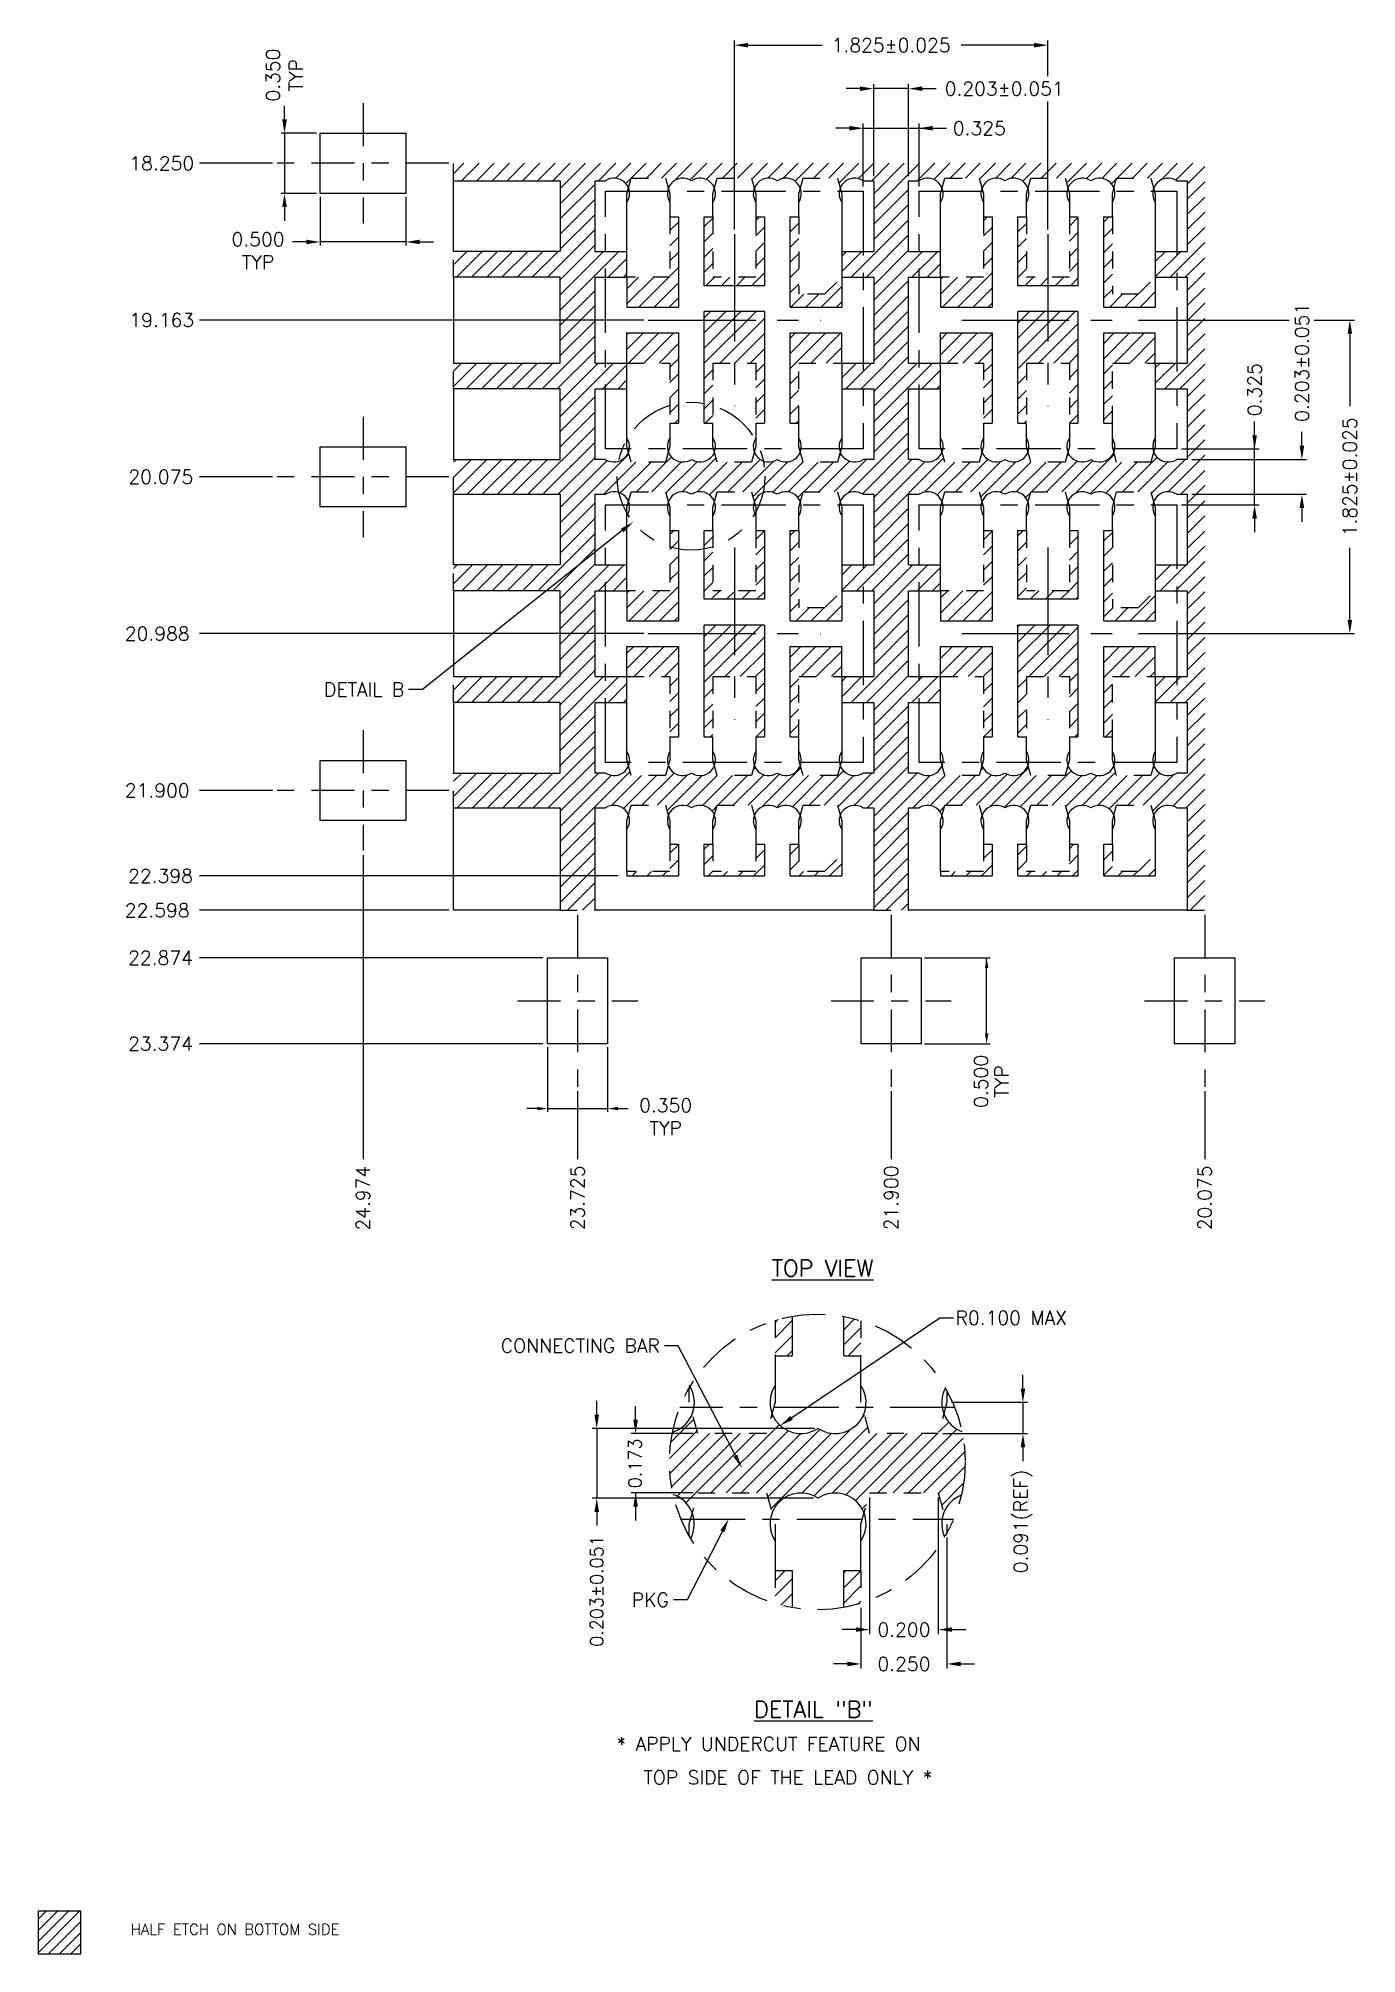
# Model space of a CAD drawing. Extents: x -11.2 to -3.5, y -10 to 1.2.
import ezdxf

# ---------------------------------------------------------------- set-up
doc = ezdxf.new("R2010")
doc.units = 0
doc.header["$MEASUREMENT"] = 0
doc.linetypes.add('CENTER', pattern=[2, 1.25, -0.25, 0.25, -0.25])
doc.linetypes.add('HIDDEN', pattern=[0.375, 0.25, -0.125])
for name, color, linetype in [('1', 7, 'CONTINUOUS'), ('1D', 4, 'CONTINUOUS'), ('2', 7, 'CONTINUOUS'), ('2D', 4, 'CONTINUOUS'), ('3D', 4, 'CONTINUOUS')]:
    doc.layers.add(name, color=color, linetype=linetype)
doc.styles.get("Standard").update_dxf_attribs({"font": 'ROMANS.SHX'})

msp = doc.modelspace()

# ---------------------------------------------------------------- texts
at = {"layer": '2D'}
for s, p in [('20.988', (-10.70944796879115, -2.331906374732739)), ('21.900', (-10.70944796879115, -3.244406374732989)), ('22.598', (-10.70944796879115, -3.94190637473298))]:
    msp.add_text(s, height=0.08, dxfattribs=at).set_placement(p)
for s, insert, char_height, attachment_point in [('\\A1;1.825%%P0.025', (-6.249114171359565, 1.132987183632963), 0.08, 5), ('\\A1;0.203%%P0.051', (-5.591142611538941, 0.8799731931600263), 0.08, 5), ('\\A1;0.325', (-5.735688416871823, 0.6497097305008311), 0.08, 5), ('\\A1;18.250', (-10.49420987355307, 0.4455936252671791), 0.08, 5), ('0.500\\PTYP', (-9.933984146580087, -0.0634346597804552), 0.08, 5), ('\\A1;19.163', (-10.49420987355307, -0.4669063747326164), 0.08, 5), ('\\A1;20.075', (-10.49992415926738, -1.379406374732866), 0.08, 5), ('\\A1;DETAIL B', (-9.084082896544883, -2.656906374732557), 0.08, 9), ('\\A1;22.398', (-10.50164245187136, -3.701906374732857), 0.08, 5), ('\\A1;22.874', (-10.50182892117215, -4.178406374732958), 0.08, 5), ('\\A1;23.374', (-10.50182892117215, -4.678406374732958), 0.08, 5), ('0.350\\PTYP', (-7.561466791459395, -5.103657365094363), 0.08, 5), ('{\\LTOP VIEW}', (-6.351490979032405, -6.032837742022479), 0.096, 9), ('\\A1;CONNECTING BAR', (-7.595150505714968, -6.476228116996821), 0.08, 9), ('\\A1;PKG', (-7.543084513640735, -7.954681779463157), 0.08, 9), ('\\A1;0.200', (-6.174529244412156, -8.088183726642114), 0.08, 5), ('\\A1;0.250', (-6.174529244412156, -8.288025471327387), 0.08, 5), ('{\\LDETAIL "B"}', (-6.355964590521637, -8.600261563060826), 0.096, 9)]:
    msp.add_mtext(s, dxfattribs=dict(at, insert=insert, char_height=char_height, attachment_point=attachment_point))
at = {"layer": '2D', "attachment_point": 5, "rotation": 90}
for s, insert, char_height in [('0.350\\PTYP', (-9.780071705454986, 0.9586396294899941), 0.08), ('\\A1;0.203%%P0.051', (-3.858243217329174, -0.7125875464880665), 0.08), ('\\A1;0.325', (-4.133587551460379, -0.8715642280785687), 0.08), ('\\A1;1.825%%P0.025', (-3.579319158509008, -1.379406374732752), 0.08), ('0.500', (-5.726220793825234, -4.897698690953006), 0.08), ('TYP', (-5.60631913446133, -4.897698690953006), 0.08), ('\\A1;24.974', (-9.323114171359464, -5.577575393777124), 0.08), ('\\A1;23.725', (-8.074114171359497, -5.575670631872412), 0.08), ('\\A1;21.900', (-6.249114171359565, -5.575670631872412), 0.08), ('\\A1;20.075', (-4.424114171359462, -5.575670631872412), 0.08), ('\\A1;0.173', (-7.740179483152871, -7.120622144950175), 0.075), ('\\A1;0.091(REF)', (-5.481905229767221, -7.458809162345119), 0.08), ('\\A1;0.203%%P0.051', (-7.962672311082599, -7.863703779387265), 0.075)]:
    msp.add_mtext(s, dxfattribs=dict(at, insert=insert, char_height=char_height))
at = {"layer": '2D', "linetype": 'ByBlock', "insert": (-10.06795467295723, -9.832218449906804), "char_height": 0.063, "attachment_point": 5}
msp.add_mtext('HALF ETCH ON BOTTOM SIDE', dxfattribs=at)
at = {"layer": '3D'}
for s, p in [('R0.100 MAX', (-5.874183798808019, -6.313682253589831)), ('* APPLY UNDERCUT FEATURE ON', (-7.846898526836241, -8.793190086562959)), ('TOP SIDE OF THE LEAD ONLY *', (-7.69067015842387, -8.988604040421706))]:
    msp.add_text(s, height=0.08, dxfattribs=at).set_placement(p)

# ---------------------------------------------------------------- hatches: boundary and pattern name
at = {"layer": '2D'}
h = msp.add_hatch(dxfattribs=at)
h.set_pattern_fill('ANSI31', color=256, scale=0.3675, style=0)
h.set_pattern_definition([(45, (-566.5821078218682, -40.80657566656713), (-0.032482717760757, 0.032482717760757), [])])
h.paths.add_polyline_path([(-10.96641029820341, -9.974307411089171), (-10.96641029820341, -9.727681989120128), (-11.21303572017257, -9.727681989120128), (-11.21303572017223, -9.974307411089171)])
at = {"layer": '3D'}
h = msp.add_hatch(dxfattribs=at)
h.set_pattern_fill('ANSI31', color=256, scale=0.5, style=0)
h.set_pattern_definition([(45, (-143.0618233168147, -45.05020337012536), (-0.0441941738241592, 0.0441941738241592), [])])
h.paths.add_polyline_path([(-5.661614171359531, -0.5419063747325481), (-5.661614171359531, -1.066906374732525), (-5.711614171359485, -1.066906374732525), (-5.711614171359485, -0.7169063747326164), (-5.961614171359485, -0.7169063747326164), (-5.961614171359485, -0.5419063747325481)], flags=0)
h.paths.add_polyline_path([(-5.01161417135944, -1.066906374732525), (-4.961614171359485, -1.066906374732525), (-4.961614171359485, -0.7169063747326164), (-4.711614171359485, -0.7169063747326164), (-4.711614171359485, -0.5419063747325481), (-5.01161417135944, -0.5419063747325481)], flags=0)
h.paths.add_polyline_path([(-4.711614171359485, -0.3919063747325708), (-5.01161417135944, -0.3919063747325708), (-5.01161417135944, 0.1330936252674064), (-4.961614171359485, 0.1330936252674064), (-4.961614171359485, -0.3169063747325254), (-4.811614171359508, -0.3169063747325254), (-4.711614171359485, -0.2169063747326163)], flags=0)
edge = h.paths.add_edge_path(flags=16)
edge.add_arc((-4.636488475419298, 0.269025690278113), 0.0901256959416385, 56.40037738653655, 159.1193786376839)
edge.add_line((-4.736614171359462, 0.3590936252674055), (-4.72069517323581, 0.3011484720972248))
edge.add_line((-4.936614171359508, 0.3590936252674055), (-4.736614171359462, 0.3590936252674055))
edge.add_line((-4.95253316948316, 0.3011484720972248), (-4.936614171359508, 0.3590936252674055))
edge.add_arc((-5.036739867299672, 0.269025690278113), 0.0901256959416385, 20.880621362316, 123.5996226134624)
edge.add_arc((-5.136488475418389, 0.2690256902797046), 0.0901256959401053, 56.40037738621796, 159.1193786403304)
edge.add_line((-5.236614171359462, 0.3590936252674055), (-5.220695173234958, 0.3011484720943827))
edge.add_line((-5.436614171359508, 0.3590936252674055), (-5.236614171359462, 0.3590936252674055))
edge.add_line((-5.452533169483899, 0.3011484720947237), (-5.436614171359508, 0.3590936252674055))
edge.add_arc((-5.536739867300354, 0.2690256902797046), 0.0901256959401053, 20.88062135989788, 123.5996226137811)
edge.add_arc((-5.636488475419071, 0.269025690278113), 0.0901256959416385, 56.40037738654052, 159.1193786379252)
edge.add_line((-5.736614171359462, 0.3590936252674055), (-5.720695173235753, 0.3011484720968838))
edge.add_line((-5.936614171359508, 0.3590936252674055), (-5.736614171359462, 0.3590936252674055))
edge.add_line((-5.952533169483217, 0.3011484720968838), (-5.936614171359508, 0.3590936252674055))
edge.add_arc((-6.0367398672999, 0.269025690278113), 0.0901256959416385, 20.88062136207479, 123.5996226134624)
edge.add_line((-6.147614171359521, 0.3440936252674192), (-6.086614171359258, 0.3440936252674192))
edge.add_line((-6.147614171359521, -0.0669063747325254), (-6.147614171359521, 0.3440936252674192))
edge.add_line((-6.147614171359521, -0.0669063747325254), (-5.961614171359485, -0.0669063747325254))
edge.add_line((-5.961614171359485, -0.2169063747326163), (-5.961614171359542, -0.0669063747325254))
edge.add_line((-6.147614171359521, -0.2169063747326163), (-5.961614171359485, -0.2169063747326163))
edge.add_line((-6.147614171359521, -0.7169063747326164), (-6.147614171359521, -0.21690637473273))
edge.add_line((-6.147614171359521, -0.7169063747326164), (-5.961614171359485, -0.7169063747326164))
edge.add_line((-5.961614171359428, -0.8669063747325935), (-5.961614171359485, -0.7169063747326164))
edge.add_line((-6.147614171359521, -0.8669063747325935), (-5.961614171359485, -0.8669063747325935))
edge.add_line((-6.147614171359521, -1.277906374732538), (-6.147614171359521, -0.8669063747325935))
edge.add_line((-6.086614171359485, -1.277906374732538), (-6.147614171359521, -1.277906374732538))
edge.add_arc((-6.0367398672999, -1.202838439743345), 0.0901256959416385, 236.4003773865357, 339.1193786380056)
edge.add_line((-5.936614171359508, -1.292906374732524), (-5.95253316948316, -1.234961221562002))
edge.add_line((-5.736614171359462, -1.292906374732524), (-5.936614171359508, -1.292906374732524))
edge.add_line((-5.720695173235753, -1.234961221562116), (-5.736614171359462, -1.292906374732524))
edge.add_arc((-5.636488475419071, -1.202838439743345), 0.0901256959416385, 200.8806213620748, 303.5996226134595)
edge.add_arc((-5.536739867300354, -1.202838439744937), 0.0901256959401053, 236.4003773862209, 339.1193786401824)
edge.add_line((-5.436614171359508, -1.292906374732524), (-5.452533169483842, -1.234961221559842))
edge.add_line((-5.236614171359462, -1.292906374732524), (-5.436614171359508, -1.292906374732524))
edge.add_line((-5.220695173235014, -1.234961221559615), (-5.236614171359462, -1.292906374732524))
edge.add_arc((-5.136488475418389, -1.202838439744937), 0.0901256959401053, 200.8806213596567, 303.5996226137791)
edge.add_arc((-5.036739867299672, -1.202838439743345), 0.0901256959416385, 236.4003773865357, 339.119378637684)
edge.add_line((-4.936614171359508, -1.292906374732524), (-4.95253316948316, -1.234961221562457))
edge.add_line((-4.736614171359462, -1.292906374732524), (-4.936614171359508, -1.292906374732524))
edge.add_line((-4.72069517323581, -1.234961221562457), (-4.736614171359462, -1.292906374732524))
edge.add_arc((-4.636488475419298, -1.202838439743345), 0.0901256959416385, 200.880621362316, 303.5996226134654)
edge.add_line((-4.525614171359563, -1.277906374732538), (-4.586614171359713, -1.277906374732424))
edge.add_line((-4.525614171359563, -0.8669063747325935), (-4.525614171359563, -1.277906374732538))
edge.add_line((-4.711614171359485, -0.8669063747325935), (-4.525614171359563, -0.8669063747325935))
edge.add_line((-4.711614171359485, -0.7169063747326164), (-4.711614171359542, -0.8669063747325935))
edge.add_line((-4.711614171359485, -0.7169063747326164), (-4.525614171359563, -0.7169063747326164))
edge.add_line((-4.525614171359563, -0.2169063747326163), (-4.525614171359563, -0.7169063747326164))
edge.add_line((-4.711614171359485, -0.2169063747326163), (-4.525614171359563, -0.2169063747326163))
edge.add_line((-4.711614171359485, -0.0669063747325254), (-4.711614171359485, -0.2169063747326163))
edge.add_line((-4.711614171359485, -0.0669063747325254), (-4.525614171359563, -0.0669063747325254))
edge.add_line((-4.525614171359563, -0.0669063747325254), (-4.525614171359563, 0.3440936252674192))
edge.add_line((-4.525614171359563, 0.3440936252674192), (-4.58661417135994, 0.3440936252674192))
h.paths.add_polyline_path([(-5.661614171359531, -0.3919063747325708), (-5.661614171359531, 0.1330936252674064), (-5.711614171359485, 0.1330936252674064), (-5.711614171359485, -0.2169063747326163), (-5.961614171359485, -0.2169063747326163), (-5.961614171359485, -0.3919063747325708)], flags=0)
h.paths.add_polyline_path([(-5.211614171359485, -0.7169063747326164), (-5.211614171359485, -1.066906374732525), (-5.161614171359531, -1.066906374732525), (-5.161614171359531, -0.4169063747325481), (-5.51161417135944, -0.4169063747325481), (-5.51161417135944, -1.066906374732525), (-5.461614171359485, -1.066906374732525), (-5.461614171359485, -0.7169063747326164)], flags=16)
h.paths.add_polyline_path([(-5.211614171359485, 0.1330936252674064), (-5.211614171359485, -0.2169063747326163), (-5.461614171359485, -0.2169063747326163), (-5.461614171359485, 0.1330936252674064), (-5.51161417135944, 0.1330936252674064), (-5.51161417135944, -0.2669063747325708), (-5.161614171359531, -0.2669063747325708), (-5.161614171359531, 0.1330936252674064)], flags=0)
h.paths.add_polyline_path([(-5.661614171359531, -2.366906374732593), (-5.661614171359531, -2.89190637473257), (-5.711614171359485, -2.89190637473257), (-5.711614171359485, -2.541906374732661), (-5.961614171359485, -2.541906374732661), (-5.961614171359485, -2.366906374732593)], flags=0)
h.paths.add_polyline_path([(-5.01161417135944, -2.89190637473257), (-4.961614171359485, -2.89190637473257), (-4.961614171359485, -2.541906374732661), (-4.711614171359485, -2.541906374732661), (-4.711614171359485, -2.366906374732593), (-5.01161417135944, -2.366906374732593)], flags=0)
h.paths.add_polyline_path([(-4.711614171359485, -2.216906374732616), (-5.01161417135944, -2.216906374732616), (-5.01161417135944, -1.691906374732639), (-4.961614171359485, -1.691906374732639), (-4.961614171359485, -2.14190637473257), (-4.811614171359508, -2.14190637473257), (-4.711614171359485, -2.041906374732661)], flags=0)
edge = h.paths.add_edge_path(flags=16)
edge.add_arc((-4.636488475419298, -1.555974309721932), 0.0901256959416385, 56.40037738653655, 159.119378637684)
edge.add_line((-4.736614171359462, -1.465906374732639), (-4.72069517323581, -1.52385152790282))
edge.add_line((-4.936614171359508, -1.465906374732639), (-4.736614171359462, -1.465906374732639))
edge.add_line((-4.95253316948316, -1.52385152790282), (-4.936614171359508, -1.465906374732639))
edge.add_arc((-5.036739867299672, -1.555974309721932), 0.0901256959416385, 20.880621362316, 123.5996226134624)
edge.add_arc((-5.136488475418389, -1.55597430972034), 0.0901256959401053, 56.40037738621796, 159.1193786403304)
edge.add_line((-5.236614171359462, -1.465906374732639), (-5.220695173234958, -1.523851527905662))
edge.add_line((-5.436614171359508, -1.465906374732639), (-5.236614171359462, -1.465906374732639))
edge.add_line((-5.452533169483899, -1.523851527905321), (-5.436614171359508, -1.465906374732639))
edge.add_arc((-5.536739867300354, -1.55597430972034), 0.0901256959401053, 20.88062135989789, 123.5996226137811)
edge.add_arc((-5.636488475419071, -1.555974309721932), 0.0901256959416385, 56.40037738654052, 159.1193786379252)
edge.add_line((-5.736614171359462, -1.465906374732639), (-5.720695173235753, -1.523851527903161))
edge.add_line((-5.936614171359508, -1.465906374732639), (-5.736614171359462, -1.465906374732639))
edge.add_line((-5.952533169483217, -1.523851527903161), (-5.936614171359508, -1.465906374732639))
edge.add_arc((-6.0367398672999, -1.555974309721932), 0.0901256959416385, 20.88062136207478, 123.5996226134624)
edge.add_line((-6.147614171359521, -1.480906374732626), (-6.086614171359258, -1.480906374732626))
edge.add_line((-6.147614171359521, -1.89190637473257), (-6.147614171359521, -1.480906374732626))
edge.add_line((-6.147614171359521, -1.89190637473257), (-5.961614171359485, -1.89190637473257))
edge.add_line((-5.961614171359485, -2.041906374732661), (-5.961614171359542, -1.89190637473257))
edge.add_line((-6.147614171359521, -2.041906374732661), (-5.961614171359485, -2.041906374732661))
edge.add_line((-6.147614171359521, -2.541906374732661), (-6.147614171359521, -2.041906374732775))
edge.add_line((-6.147614171359521, -2.541906374732661), (-5.961614171359485, -2.541906374732661))
edge.add_line((-5.961614171359428, -2.691906374732639), (-5.961614171359485, -2.541906374732661))
edge.add_line((-6.147614171359521, -2.691906374732639), (-5.961614171359485, -2.691906374732639))
edge.add_line((-6.147614171359521, -3.102906374732583), (-6.147614171359521, -2.691906374732639))
edge.add_line((-6.086614171359485, -3.102906374732583), (-6.147614171359521, -3.102906374732583))
edge.add_arc((-6.0367398672999, -3.027838439743391), 0.0901256959416385, 236.4003773865357, 339.1193786380056)
edge.add_line((-5.936614171359508, -3.117906374732569), (-5.95253316948316, -3.059961221562048))
edge.add_line((-5.736614171359462, -3.117906374732569), (-5.936614171359508, -3.117906374732569))
edge.add_line((-5.720695173235753, -3.059961221562161), (-5.736614171359462, -3.117906374732569))
edge.add_arc((-5.636488475419071, -3.027838439743391), 0.0901256959416385, 200.8806213620748, 303.5996226134595)
edge.add_arc((-5.536739867300354, -3.027838439744982), 0.0901256959401053, 236.4003773862209, 339.1193786401825)
edge.add_line((-5.436614171359508, -3.117906374732569), (-5.452533169483842, -3.059961221559888))
edge.add_line((-5.236614171359462, -3.117906374732569), (-5.436614171359508, -3.117906374732569))
edge.add_line((-5.220695173235014, -3.05996122155966), (-5.236614171359462, -3.117906374732569))
edge.add_arc((-5.136488475418389, -3.027838439744982), 0.0901256959401053, 200.8806213596567, 303.5996226137791)
edge.add_arc((-5.036739867299672, -3.027838439743391), 0.0901256959416385, 236.4003773865357, 339.119378637684)
edge.add_line((-4.936614171359508, -3.117906374732569), (-4.95253316948316, -3.059961221562502))
edge.add_line((-4.736614171359462, -3.117906374732569), (-4.936614171359508, -3.117906374732569))
edge.add_line((-4.72069517323581, -3.059961221562502), (-4.736614171359462, -3.117906374732569))
edge.add_arc((-4.636488475419298, -3.027838439743391), 0.0901256959416385, 200.880621362316, 303.5996226134654)
edge.add_line((-4.525614171359563, -3.102906374732583), (-4.586614171359713, -3.102906374732469))
edge.add_line((-4.525614171359563, -2.691906374732639), (-4.525614171359563, -3.102906374732583))
edge.add_line((-4.711614171359485, -2.691906374732639), (-4.525614171359563, -2.691906374732639))
edge.add_line((-4.711614171359485, -2.541906374732661), (-4.711614171359542, -2.691906374732639))
edge.add_line((-4.711614171359485, -2.541906374732661), (-4.525614171359563, -2.541906374732661))
edge.add_line((-4.525614171359563, -2.041906374732661), (-4.525614171359563, -2.541906374732661))
edge.add_line((-4.711614171359485, -2.041906374732661), (-4.525614171359563, -2.041906374732661))
edge.add_line((-4.711614171359485, -1.89190637473257), (-4.711614171359485, -2.041906374732661))
edge.add_line((-4.711614171359485, -1.89190637473257), (-4.525614171359563, -1.89190637473257))
edge.add_line((-4.525614171359563, -1.89190637473257), (-4.525614171359563, -1.480906374732626))
edge.add_line((-4.525614171359563, -1.480906374732626), (-4.58661417135994, -1.480906374732626))
h.paths.add_polyline_path([(-5.661614171359531, -2.216906374732616), (-5.661614171359531, -1.691906374732639), (-5.711614171359485, -1.691906374732639), (-5.711614171359485, -2.041906374732661), (-5.961614171359485, -2.041906374732661), (-5.961614171359485, -2.216906374732616)], flags=0)
h.paths.add_polyline_path([(-5.211614171359485, -2.541906374732661), (-5.211614171359485, -2.89190637473257), (-5.161614171359531, -2.89190637473257), (-5.161614171359531, -2.241906374732593), (-5.51161417135944, -2.241906374732593), (-5.51161417135944, -2.89190637473257), (-5.461614171359485, -2.89190637473257), (-5.461614171359485, -2.541906374732661)], flags=16)
h.paths.add_polyline_path([(-5.211614171359485, -1.691906374732639), (-5.211614171359485, -2.041906374732661), (-5.461614171359485, -2.041906374732661), (-5.461614171359485, -1.691906374732639), (-5.51161417135944, -1.691906374732639), (-5.51161417135944, -2.091906374732616), (-5.161614171359531, -2.091906374732616), (-5.161614171359531, -1.691906374732639)], flags=0)
h.paths.add_polyline_path([(-7.486614171359519, -0.5419063747325481), (-7.486614171359519, -1.066906374732525), (-7.536614171359474, -1.066906374732525), (-7.536614171359474, -0.7169063747326164), (-7.786614171359474, -0.7169063747326164), (-7.786614171359474, -0.5419063747325481)], flags=0)
h.paths.add_polyline_path([(-6.836614171359428, -1.066906374732525), (-6.786614171359474, -1.066906374732525), (-6.786614171359474, -0.7169063747326164), (-6.536614171359474, -0.7169063747326164), (-6.536614171359474, -0.5419063747325481), (-6.836614171359428, -0.5419063747325481)], flags=0)
h.paths.add_polyline_path([(-6.536614171359474, -0.3919063747325708), (-6.836614171359428, -0.3919063747325708), (-6.836614171359428, 0.1330936252674064), (-6.786614171359474, 0.1330936252674064), (-6.786614171359474, -0.3169063747325254), (-6.636614171359497, -0.3169063747325254), (-6.536614171359474, -0.2169063747326163)], flags=0)
edge = h.paths.add_edge_path(flags=16)
edge.add_arc((-6.461488475419287, 0.269025690278113), 0.0901256959416385, 56.40037738653656, 159.1193786376839)
edge.add_line((-6.561614171359451, 0.3590936252674055), (-6.545695173235799, 0.3011484720972248))
edge.add_line((-6.761614171359497, 0.3590936252674055), (-6.561614171359451, 0.3590936252674055))
edge.add_line((-6.777533169483149, 0.3011484720972248), (-6.761614171359497, 0.3590936252674055))
edge.add_arc((-6.861739867299661, 0.269025690278113), 0.0901256959416385, 20.880621362316, 123.5996226134624)
edge.add_arc((-6.961488475418377, 0.2690256902797046), 0.0901256959401053, 56.40037738621797, 159.1193786403304)
edge.add_line((-7.061614171359451, 0.3590936252674055), (-7.045695173234946, 0.3011484720943827))
edge.add_line((-7.261614171359497, 0.3590936252674055), (-7.061614171359451, 0.3590936252674055))
edge.add_line((-7.277533169483888, 0.3011484720947237), (-7.261614171359497, 0.3590936252674055))
edge.add_arc((-7.361739867300343, 0.2690256902797046), 0.0901256959401053, 20.88062135989787, 123.5996226137811)
edge.add_arc((-7.461488475419059, 0.269025690278113), 0.0901256959416385, 56.40037738654052, 159.1193786379252)
edge.add_line((-7.561614171359451, 0.3590936252674055), (-7.545695173235742, 0.3011484720968838))
edge.add_line((-7.761614171359497, 0.3590936252674055), (-7.561614171359451, 0.3590936252674055))
edge.add_line((-7.777533169483206, 0.3011484720968838), (-7.761614171359497, 0.3590936252674055))
edge.add_arc((-7.861739867299888, 0.269025690278113), 0.0901256959416385, 20.88062136207479, 123.5996226134624)
edge.add_line((-7.972614171359509, 0.3440936252674192), (-7.911614171359246, 0.3440936252674192))
edge.add_line((-7.972614171359509, -0.0669063747325254), (-7.972614171359509, 0.3440936252674192))
edge.add_line((-7.972614171359509, -0.0669063747325254), (-7.786614171359474, -0.0669063747325254))
edge.add_line((-7.786614171359474, -0.2169063747326163), (-7.786614171359531, -0.0669063747325254))
edge.add_line((-7.972614171359509, -0.2169063747326163), (-7.786614171359474, -0.2169063747326163))
edge.add_line((-7.972614171359509, -0.7169063747326164), (-7.972614171359509, -0.21690637473273))
edge.add_line((-7.972614171359509, -0.7169063747326164), (-7.786614171359474, -0.7169063747326164))
edge.add_line((-7.786614171359417, -0.8669063747325935), (-7.786614171359474, -0.7169063747326164))
edge.add_line((-7.972614171359509, -0.8669063747325935), (-7.786614171359474, -0.8669063747325935))
edge.add_line((-7.972614171359509, -1.277906374732538), (-7.972614171359509, -0.8669063747325935))
edge.add_line((-7.911614171359474, -1.277906374732538), (-7.972614171359509, -1.277906374732538))
edge.add_arc((-7.861739867299888, -1.202838439743345), 0.0901256959416385, 236.4003773865357, 339.1193786380056)
edge.add_line((-7.761614171359497, -1.292906374732524), (-7.777533169483149, -1.234961221562002))
edge.add_line((-7.561614171359451, -1.292906374732524), (-7.761614171359497, -1.292906374732524))
edge.add_line((-7.545695173235742, -1.234961221562116), (-7.561614171359451, -1.292906374732524))
edge.add_arc((-7.461488475419059, -1.202838439743345), 0.0901256959416385, 200.8806213620748, 303.5996226134595)
edge.add_arc((-7.361739867300343, -1.202838439744937), 0.0901256959401053, 236.4003773862209, 339.1193786401825)
edge.add_line((-7.261614171359497, -1.292906374732524), (-7.277533169483831, -1.234961221559842))
edge.add_line((-7.061614171359451, -1.292906374732524), (-7.261614171359497, -1.292906374732524))
edge.add_line((-7.045695173235003, -1.234961221559615), (-7.061614171359451, -1.292906374732524))
edge.add_arc((-6.961488475418377, -1.202838439744937), 0.0901256959401053, 200.8806213596567, 303.5996226137791)
edge.add_arc((-6.861739867299661, -1.202838439743345), 0.0901256959416385, 236.4003773865357, 339.119378637684)
edge.add_line((-6.761614171359497, -1.292906374732524), (-6.777533169483149, -1.234961221562457))
edge.add_line((-6.561614171359451, -1.292906374732524), (-6.761614171359497, -1.292906374732524))
edge.add_line((-6.545695173235799, -1.234961221562457), (-6.561614171359451, -1.292906374732524))
edge.add_arc((-6.461488475419287, -1.202838439743345), 0.0901256959416385, 200.880621362316, 303.5996226134654)
edge.add_line((-6.350614171359552, -1.277906374732538), (-6.411614171359701, -1.277906374732424))
edge.add_line((-6.350614171359552, -0.8669063747325935), (-6.350614171359552, -1.277906374732538))
edge.add_line((-6.536614171359474, -0.8669063747325935), (-6.350614171359552, -0.8669063747325935))
edge.add_line((-6.536614171359474, -0.7169063747326164), (-6.536614171359531, -0.8669063747325935))
edge.add_line((-6.536614171359474, -0.7169063747326164), (-6.350614171359552, -0.7169063747326164))
edge.add_line((-6.350614171359552, -0.2169063747326163), (-6.350614171359552, -0.7169063747326164))
edge.add_line((-6.536614171359474, -0.2169063747326163), (-6.350614171359552, -0.2169063747326163))
edge.add_line((-6.536614171359474, -0.0669063747325254), (-6.536614171359474, -0.2169063747326163))
edge.add_line((-6.536614171359474, -0.0669063747325254), (-6.350614171359552, -0.0669063747325254))
edge.add_line((-6.350614171359552, -0.0669063747325254), (-6.350614171359552, 0.3440936252674192))
edge.add_line((-6.350614171359552, 0.3440936252674192), (-6.411614171359929, 0.3440936252674192))
h.paths.add_polyline_path([(-7.486614171359519, -0.3919063747325708), (-7.486614171359519, 0.1330936252674064), (-7.536614171359474, 0.1330936252674064), (-7.536614171359474, -0.2169063747326163), (-7.786614171359474, -0.2169063747326163), (-7.786614171359474, -0.3919063747325708)], flags=0)
h.paths.add_polyline_path([(-7.036614171359474, -0.7169063747326164), (-7.036614171359474, -1.066906374732525), (-6.986614171359519, -1.066906374732525), (-6.986614171359519, -0.4169063747325481), (-7.336614171359428, -0.4169063747325481), (-7.336614171359428, -1.066906374732525), (-7.286614171359474, -1.066906374732525), (-7.286614171359474, -0.7169063747326164)], flags=16)
h.paths.add_polyline_path([(-7.036614171359474, 0.1330936252674064), (-7.036614171359474, -0.2169063747326163), (-7.286614171359474, -0.2169063747326163), (-7.286614171359474, 0.1330936252674064), (-7.336614171359428, 0.1330936252674064), (-7.336614171359428, -0.2669063747325708), (-6.986614171359519, -0.2669063747325708), (-6.986614171359519, 0.1330936252674064)], flags=0)
edge = h.paths.add_edge_path()
edge.add_line((-4.424114171359576, -3.901906374732902), (-4.424114171359519, 0.4455936252672928))
edge.add_line((-4.424114171359519, 0.4455936252672928), (-8.796614171359522, 0.4455936252671791))
edge.add_line((-8.796614171359522, 0.4455936252671791), (-8.796614171359577, 0.3440936252671918))
edge.add_line((-8.796614171359577, 0.3440936252671918), (-8.175614171359598, 0.3440936252671918))
edge.add_line((-8.175614171359598, 0.3440936252671918), (-8.175614171359712, -0.0669063747325254))
edge.add_line((-8.175614171359712, -0.0669063747325254), (-8.796614171359577, -0.0669063747325254))
edge.add_line((-8.796614171359577, -0.0669063747325254), (-8.796614171359577, -0.2169063747326163))
edge.add_line((-8.796614171359577, -0.2169063747326163), (-8.175614171359598, -0.2169063747326163))
edge.add_line((-8.175614171359598, -0.2169063747326163), (-8.175614171359598, -0.7169063747326164))
edge.add_line((-8.175614171359598, -0.7169063747326164), (-8.796614171359577, -0.7169063747326164))
edge.add_line((-8.796614171359577, -0.7169063747326164), (-8.796614171359577, -0.8669063747325935))
edge.add_line((-8.796614171359577, -0.8669063747325935), (-8.175614171359712, -0.8669063747325935))
edge.add_line((-8.175614171359712, -0.8669063747325935), (-8.175614171359598, -1.277906374732879))
edge.add_line((-8.175614171359598, -1.277906374732879), (-8.796614171359577, -1.277906374732879))
edge.add_line((-8.796614171359577, -1.277906374732879), (-8.796614171359577, -1.480906374732853))
edge.add_line((-8.796614171359577, -1.480906374732853), (-8.175614171359598, -1.480906374732853))
edge.add_line((-8.175614171359598, -1.480906374732853), (-8.175614171359712, -1.89190637473257))
edge.add_line((-8.175614171359712, -1.89190637473257), (-8.796614171359577, -1.89190637473257))
edge.add_line((-8.796614171359577, -1.89190637473257), (-8.796614171359577, -2.041906374732661))
edge.add_line((-8.796614171359577, -2.041906374732661), (-8.175614171359598, -2.041906374732661))
edge.add_line((-8.175614171359598, -2.041906374732661), (-8.175614171359598, -2.541906374732661))
edge.add_line((-8.175614171359598, -2.541906374732661), (-8.796614171359577, -2.541906374732661))
edge.add_line((-8.796614171359577, -2.541906374732661), (-8.796614171359577, -2.691906374732639))
edge.add_line((-8.796614171359577, -2.691906374732639), (-8.175614171359712, -2.691906374732639))
edge.add_line((-8.175614171359712, -2.691906374732639), (-8.175614171359598, -3.102906374732924))
edge.add_line((-8.175614171359598, -3.102906374732924), (-8.796614171359577, -3.102906374732924))
edge.add_line((-8.796614171359577, -3.102906374732924), (-8.796614171359577, -3.305906374732899))
edge.add_line((-8.796614171359577, -3.305906374732899), (-8.175614171359598, -3.305906374732899))
edge.add_line((-8.175614171359598, -3.305906374732899), (-8.175614171359598, -3.901906374732902))
edge.add_line((-8.175614171359598, -3.901906374732902), (-7.972614171359623, -3.901906374732902))
edge.add_line((-7.972614171359396, -3.901906374732902), (-7.972614171360078, -3.305906374732899))
edge.add_line((-7.972614171359509, -3.305906374732899), (-7.911614171358905, -3.305906374732899))
edge.add_arc((-7.861739867299888, -3.380974309722432), 0.0901256959416385, 20.880621362155182, 123.5996226134624, ccw=False)
edge.add_line((-7.777533169483263, -3.348851527903548), (-7.761614171359497, -3.290906374732912))
edge.add_line((-7.761614171359497, -3.290906374732912), (-7.561614171359451, -3.290906374732912))
edge.add_line((-7.561614171359451, -3.290906374732912), (-7.545695173235685, -3.348851527903548))
edge.add_arc((-7.461488475419059, -3.380974309722432), 0.0901256959416385, 56.40037738654053, 159.1193786378448, ccw=False)
edge.add_arc((-7.361739867300343, -3.380974309720841), 0.0901256959401053, 20.880621359978306, 123.5996226137811, ccw=False)
edge.add_line((-7.277533169483945, -3.348851527905708), (-7.261614171359497, -3.290906374732912))
edge.add_line((-7.261614171359497, -3.290906374732912), (-7.061614171359451, -3.290906374732912))
edge.add_line((-7.061614171359451, -3.290906374732912), (-7.045695173234946, -3.348851527906163))
edge.add_arc((-6.961488475418377, -3.380974309720841), 0.0901256959401053, 56.40037738621788, 159.1193786403304, ccw=False)
edge.add_arc((-6.861739867299661, -3.380974309722432), 0.0901256959416385, 20.88062136238358, 123.5996226134624, ccw=False)
edge.add_line((-6.777533169483149, -3.348851527903207), (-6.761614171359497, -3.290906374732912))
edge.add_line((-6.761614171359497, -3.290906374732912), (-6.561614171359451, -3.290906374732912))
edge.add_line((-6.561614171359451, -3.290906374732912), (-6.545695173235799, -3.348851527903207))
edge.add_arc((-6.461488475419287, -3.380974309722432), 0.0901256959416385, 56.400377386536604, 159.1193786376165, ccw=False)
edge.add_line((-6.41161417136027, -3.305906374732899), (-6.350614171359552, -3.305906374732899))
edge.add_line((-6.350614171359552, -3.305906374733012), (-6.350614171359552, -3.901906374732902))
edge.add_line((-6.350614171359552, -3.901906374732902), (-6.147614171359577, -3.901906374732902))
edge.add_line((-6.14761417135935, -3.901906374732902), (-6.147614171360032, -3.305906374732899))
edge.add_line((-6.147614171359464, -3.305906374732899), (-6.08661417135886, -3.305906374732899))
edge.add_arc((-6.036739867299843, -3.380974309722432), 0.0901256959416385, 20.880621362155182, 123.5996226134624, ccw=False)
edge.add_line((-5.952533169483217, -3.348851527903548), (-5.936614171359451, -3.290906374732912))
edge.add_line((-5.936614171359451, -3.290906374732912), (-5.736614171359406, -3.290906374732912))
edge.add_line((-5.736614171359406, -3.290906374732912), (-5.72069517323564, -3.348851527903548))
edge.add_arc((-5.636488475419014, -3.380974309722432), 0.0901256959416385, 56.40037738654053, 159.1193786378448, ccw=False)
edge.add_arc((-5.536739867300298, -3.380974309720841), 0.0901256959401053, 20.880621359897873, 123.5996226137811, ccw=False)
edge.add_line((-5.452533169483842, -3.348851527905821), (-5.436614171359451, -3.290906374732912))
edge.add_line((-5.436614171359451, -3.290906374732912), (-5.236614171359406, -3.290906374732912))
edge.add_line((-5.236614171359406, -3.290906374732912), (-5.220695173234901, -3.348851527906163))
edge.add_arc((-5.136488475418332, -3.380974309720841), 0.0901256959401053, 56.40037738621788, 159.1193786403304, ccw=False)
edge.add_arc((-5.036739867299615, -3.380974309722432), 0.0901256959416385, 20.88062136238358, 123.5996226134624, ccw=False)
edge.add_line((-4.952533169483103, -3.348851527903207), (-4.936614171359451, -3.290906374732912))
edge.add_line((-4.936614171359451, -3.290906374732912), (-4.736614171359406, -3.290906374732912))
edge.add_line((-4.736614171359406, -3.290906374732912), (-4.720695173235753, -3.348851527903207))
edge.add_arc((-4.636488475419241, -3.380974309722432), 0.0901256959416385, 56.400377386536604, 159.1193786376165, ccw=False)
edge.add_line((-4.586614171360224, -3.305906374732899), (-4.525614171359507, -3.305906374732899))
edge.add_line((-4.525614171359507, -3.305906374733012), (-4.525614171359507, -3.901906374732902))
edge.add_line((-4.525614171359507, -3.901906374732902), (-4.424114171359576, -3.901906374732902))
h.paths.add_polyline_path([(-7.486614171359519, -2.366906374732593), (-7.486614171359519, -2.89190637473257), (-7.536614171359474, -2.89190637473257), (-7.536614171359474, -2.541906374732661), (-7.786614171359474, -2.541906374732661), (-7.786614171359474, -2.366906374732593)], flags=0)
h.paths.add_polyline_path([(-6.836614171359428, -2.89190637473257), (-6.786614171359474, -2.89190637473257), (-6.786614171359474, -2.541906374732661), (-6.536614171359474, -2.541906374732661), (-6.536614171359474, -2.366906374732593), (-6.836614171359428, -2.366906374732593)], flags=0)
h.paths.add_polyline_path([(-6.536614171359474, -2.216906374732616), (-6.836614171359428, -2.216906374732616), (-6.836614171359428, -1.691906374732639), (-6.786614171359474, -1.691906374732639), (-6.786614171359474, -2.14190637473257), (-6.636614171359497, -2.14190637473257), (-6.536614171359474, -2.041906374732661)], flags=0)
edge = h.paths.add_edge_path(flags=16)
edge.add_arc((-6.461488475419287, -1.555974309721932), 0.0901256959416385, 56.40037738653656, 159.119378637684)
edge.add_line((-6.561614171359451, -1.465906374732639), (-6.545695173235799, -1.52385152790282))
edge.add_line((-6.761614171359497, -1.465906374732639), (-6.561614171359451, -1.465906374732639))
edge.add_line((-6.777533169483149, -1.52385152790282), (-6.761614171359497, -1.465906374732639))
edge.add_arc((-6.861739867299661, -1.555974309721932), 0.0901256959416385, 20.880621362316, 123.5996226134624)
edge.add_arc((-6.961488475418377, -1.55597430972034), 0.0901256959401053, 56.40037738621797, 159.1193786403304)
edge.add_line((-7.061614171359451, -1.465906374732639), (-7.045695173234946, -1.523851527905662))
edge.add_line((-7.261614171359497, -1.465906374732639), (-7.061614171359451, -1.465906374732639))
edge.add_line((-7.277533169483888, -1.523851527905321), (-7.261614171359497, -1.465906374732639))
edge.add_arc((-7.361739867300343, -1.55597430972034), 0.0901256959401053, 20.88062135989789, 123.5996226137811)
edge.add_arc((-7.461488475419059, -1.555974309721932), 0.0901256959416385, 56.40037738654052, 159.1193786379252)
edge.add_line((-7.561614171359451, -1.465906374732639), (-7.545695173235742, -1.523851527903161))
edge.add_line((-7.761614171359497, -1.465906374732639), (-7.561614171359451, -1.465906374732639))
edge.add_line((-7.777533169483206, -1.523851527903161), (-7.761614171359497, -1.465906374732639))
edge.add_arc((-7.861739867299888, -1.555974309721932), 0.0901256959416385, 20.88062136207478, 123.5996226134624)
edge.add_line((-7.972614171359509, -1.480906374732626), (-7.911614171359246, -1.480906374732626))
edge.add_line((-7.972614171359509, -1.89190637473257), (-7.972614171359509, -1.480906374732626))
edge.add_line((-7.972614171359509, -1.89190637473257), (-7.786614171359474, -1.89190637473257))
edge.add_line((-7.786614171359474, -2.041906374732661), (-7.786614171359531, -1.89190637473257))
edge.add_line((-7.972614171359509, -2.041906374732661), (-7.786614171359474, -2.041906374732661))
edge.add_line((-7.972614171359509, -2.541906374732661), (-7.972614171359509, -2.041906374732775))
edge.add_line((-7.972614171359509, -2.541906374732661), (-7.786614171359474, -2.541906374732661))
edge.add_line((-7.786614171359417, -2.691906374732639), (-7.786614171359474, -2.541906374732661))
edge.add_line((-7.972614171359509, -2.691906374732639), (-7.786614171359474, -2.691906374732639))
edge.add_line((-7.972614171359509, -3.102906374732583), (-7.972614171359509, -2.691906374732639))
edge.add_line((-7.911614171359474, -3.102906374732583), (-7.972614171359509, -3.102906374732583))
edge.add_arc((-7.861739867299888, -3.027838439743391), 0.0901256959416385, 236.4003773865357, 339.1193786380056)
edge.add_line((-7.761614171359497, -3.117906374732569), (-7.777533169483149, -3.059961221562048))
edge.add_line((-7.561614171359451, -3.117906374732569), (-7.761614171359497, -3.117906374732569))
edge.add_line((-7.545695173235742, -3.059961221562161), (-7.561614171359451, -3.117906374732569))
edge.add_arc((-7.461488475419059, -3.027838439743391), 0.0901256959416385, 200.8806213620748, 303.5996226134595)
edge.add_arc((-7.361739867300343, -3.027838439744982), 0.0901256959401053, 236.4003773862209, 339.1193786401825)
edge.add_line((-7.261614171359497, -3.117906374732569), (-7.277533169483831, -3.059961221559888))
edge.add_line((-7.061614171359451, -3.117906374732569), (-7.261614171359497, -3.117906374732569))
edge.add_line((-7.045695173235003, -3.05996122155966), (-7.061614171359451, -3.117906374732569))
edge.add_arc((-6.961488475418377, -3.027838439744982), 0.0901256959401053, 200.8806213596567, 303.5996226137791)
edge.add_arc((-6.861739867299661, -3.027838439743391), 0.0901256959416385, 236.4003773865357, 339.119378637684)
edge.add_line((-6.761614171359497, -3.117906374732569), (-6.777533169483149, -3.059961221562502))
edge.add_line((-6.561614171359451, -3.117906374732569), (-6.761614171359497, -3.117906374732569))
edge.add_line((-6.545695173235799, -3.059961221562502), (-6.561614171359451, -3.117906374732569))
edge.add_arc((-6.461488475419287, -3.027838439743391), 0.0901256959416385, 200.880621362316, 303.5996226134654)
edge.add_line((-6.350614171359552, -3.102906374732583), (-6.411614171359701, -3.102906374732469))
edge.add_line((-6.350614171359552, -2.691906374732639), (-6.350614171359552, -3.102906374732583))
edge.add_line((-6.536614171359474, -2.691906374732639), (-6.350614171359552, -2.691906374732639))
edge.add_line((-6.536614171359474, -2.541906374732661), (-6.536614171359531, -2.691906374732639))
edge.add_line((-6.536614171359474, -2.541906374732661), (-6.350614171359552, -2.541906374732661))
edge.add_line((-6.350614171359552, -2.041906374732661), (-6.350614171359552, -2.541906374732661))
edge.add_line((-6.536614171359474, -2.041906374732661), (-6.350614171359552, -2.041906374732661))
edge.add_line((-6.536614171359474, -1.89190637473257), (-6.536614171359474, -2.041906374732661))
edge.add_line((-6.536614171359474, -1.89190637473257), (-6.350614171359552, -1.89190637473257))
edge.add_line((-6.350614171359552, -1.89190637473257), (-6.350614171359552, -1.480906374732626))
edge.add_line((-6.350614171359552, -1.480906374732626), (-6.411614171359929, -1.480906374732626))
h.paths.add_polyline_path([(-7.486614171359519, -2.216906374732616), (-7.486614171359519, -1.691906374732639), (-7.536614171359474, -1.691906374732639), (-7.536614171359474, -2.041906374732661), (-7.786614171359474, -2.041906374732661), (-7.786614171359474, -2.216906374732616)], flags=0)
h.paths.add_polyline_path([(-7.036614171359474, -2.541906374732661), (-7.036614171359474, -2.89190637473257), (-6.986614171359519, -2.89190637473257), (-6.986614171359519, -2.241906374732593), (-7.336614171359428, -2.241906374732593), (-7.336614171359428, -2.89190637473257), (-7.286614171359474, -2.89190637473257), (-7.286614171359474, -2.541906374732661)], flags=16)
h.paths.add_polyline_path([(-7.036614171359474, -1.691906374732639), (-7.036614171359474, -2.041906374732661), (-7.286614171359474, -2.041906374732661), (-7.286614171359474, -1.691906374732639), (-7.336614171359428, -1.691906374732639), (-7.336614171359428, -2.091906374732616), (-6.986614171359519, -2.091906374732616), (-6.986614171359519, -1.691906374732639)], flags=0)
edge = h.paths.add_edge_path(flags=16)
edge.add_line((-4.711614171359485, -3.576906374732971), (-4.711614171359428, -3.701906374732857))
h.paths.add_polyline_path([(-6.786614171359474, -3.516906374733252), (-6.836614171359428, -3.516906374733252), (-6.836614171359428, -3.701906374732857), (-6.536614171359474, -3.701906374732857), (-6.536614171359474, -3.576906374732971), (-6.636614171359497, -3.67690637473288), (-6.786614171359474, -3.67690637473288)])
h.paths.add_polyline_path([(-7.286614171359474, -3.516906374733252), (-7.336614171359428, -3.516906374733252), (-7.336614171359428, -3.701906374732857), (-6.986614171359519, -3.701906374732857), (-6.986614171359519, -3.516906374733252), (-7.036614171359474, -3.516906374733252), (-7.036614171359474, -3.676906374732766), (-7.286614171359474, -3.676906374732766)])
h.paths.add_polyline_path([(-7.486614171359519, -3.516906374733252), (-7.536614171359474, -3.516906374733252), (-7.536614171359474, -3.676906374732766), (-7.786614171359474, -3.676906374732766), (-7.786614171359474, -3.701906374732857), (-7.486614171359519, -3.701906374732857)])
h.paths.add_polyline_path([(-5.661614171359474, -3.516906374733252), (-5.711614171359428, -3.516906374733252), (-5.711614171359428, -3.676906374732766), (-5.961614171359428, -3.676906374732766), (-5.961614171359428, -3.701906374732857), (-5.661614171359474, -3.701906374732857)])
h.paths.add_polyline_path([(-4.961614171359428, -3.516906374733252), (-5.011614171359383, -3.516906374733252), (-5.011614171359383, -3.701906374732857), (-4.711614171359428, -3.701906374732857), (-4.711614171359428, -3.576906374732971), (-4.811614171359451, -3.67690637473288), (-4.961614171359428, -3.67690637473288)])
h.paths.add_polyline_path([(-5.161614171359474, -3.516906374733252), (-5.211614171359428, -3.516906374733252), (-5.211614171359428, -3.676906374732766), (-5.461614171359428, -3.676906374732766), (-5.461614171359428, -3.516906374733252), (-5.511614171359383, -3.516906374733252), (-5.511614171359383, -3.701906374732857), (-5.161614171359474, -3.701906374732857)])
h = msp.add_hatch(dxfattribs=at)
h.set_pattern_fill('ANSI31', color=256, scale=0.5, style=0)
h.set_pattern_definition([(45, (-112.3772344429279, -51.11915646848991), (-0.0441941738241592, 0.0441941738241592), [])])
h.paths.add_polyline_path([(-5.818486882935872, -7.112387717255501, 0.051642045347338), (-5.836751906008146, -6.936016778186285, -0.2163914838222926), (-5.942691248163612, -6.83118378931158), (-5.974529244412394, -6.947074095657512), (-6.374529244412144, -6.947074095657512), (-6.406367240660813, -6.83118378931249, -0.4808322900143489), (-6.674529244411871, -6.917074095657653, -0.4808322900004036), (-6.94269124816401, -6.831183789316696), (-6.974529244411485, -6.947074095657512), (-7.374529244411121, -6.947074095657512), (-7.406367240658539, -6.831183789316924, -0.2316864387346166), (-7.522256641712715, -6.939367324932618, 0.0506455169769147), (-7.539827123877557, -7.112387717255501, 0.0555608970954693), (-7.518702548105125, -7.301903771056686, -0.2262457806598679), (-7.406367240658596, -7.408964401997991), (-7.374529244411121, -7.293074095657289), (-6.974529244411485, -7.293074095657289), (-6.942691248163953, -7.408964401998218, -0.4808322900002717), (-6.674529244411871, -7.323074095657375, -0.4808322900141528), (-6.406367240660813, -7.408964402002538), (-6.374529244412144, -7.293074095657289), (-5.974529244412394, -7.293074095657289), (-5.942691248163555, -7.408964402003334, -0.2106649053926535), (-5.840440692009735, -7.305540520154977, 0.0566477927769652)])
h.paths.add_polyline_path([(-6.424529244412099, -6.290245539392913, 0.0299346542890001), (-6.524529244411894, -6.265721719107773), (-6.524529244411894, -6.495074095657969), (-6.424529244412099, -6.495074095657969)])
h.paths.add_polyline_path([(-6.824529244411735, -6.264083545500739, 0.0298552243448537), (-6.92452924441153, -6.287435888591858), (-6.92452924441153, -6.495074095657969), (-6.824529244411735, -6.495074095657969)])
h.paths.add_polyline_path([(-6.424529244412099, -7.745074095656832), (-6.524529244411894, -7.745074095656832), (-6.524529244411894, -7.959053715403229, 0.0299346542890348), (-6.424529244411985, -7.934529895118089)])
h.paths.add_polyline_path([(-6.824529244411735, -7.745074095656832), (-6.92452924441153, -7.745074095656832), (-6.924529244411417, -7.937339545919257, 0.0298552243448191), (-6.824529244411735, -7.960691889010263)])

# ---------------------------------------------------------------- linework, layer by layer
at = {"layer": '1'}
for p, q in [((-7.972614171359509, -0.0669063747325254), (-7.972614171359509, 0.3440936252674192)), ((-7.972614171359509, 0.3440936252674192), (-7.911614171359246, 0.3440936252674192)), ((-6.411614171359929, 0.3440936252674192), (-6.350614171359552, 0.3440936252674192)), ((-6.350614171359552, 0.3440936252674192), (-6.350614171359552, -0.0669063747325254)), ((-6.147614171359464, -0.0669063747325254), (-6.147614171359464, 0.3440936252674192)), ((-6.147614171359464, 0.3440936252674192), (-6.086614171359201, 0.3440936252674192)), ((-4.586614171359883, 0.3440936252674192), (-4.525614171359507, 0.3440936252674192)), ((-4.525614171359507, 0.3440936252674192), (-4.525614171359507, -0.0669063747325254)), ((-7.786614171359474, -0.2169063747326163), (-7.786614171359474, 0.2680936252671699)), ((-7.536614171359474, 0.2680936252667152), (-7.536614171359474, 0.1330936252674064)), ((-7.286614171359474, 0.1330936252674064), (-7.286614171359474, 0.268093625267511)), ((-7.036614171359474, 0.2680936252672836), (-7.036614171359474, 0.1330936252674064)), ((-6.786614171359474, 0.1330936252674064), (-6.786614171359474, 0.268093625267511)), ((-6.536614171359474, 0.2680936252672836), (-6.536614171359474, -0.2169063747326163)), ((-5.961614171359428, -0.2169063747326163), (-5.961614171359428, 0.2680936252671699)), ((-5.711614171359428, 0.2680936252667152), (-5.711614171359428, 0.1330936252674064)), ((-5.461614171359428, 0.1330936252674064), (-5.461614171359428, 0.268093625267511)), ((-5.211614171359428, 0.2680936252672836), (-5.211614171359428, 0.1330936252674064)), ((-4.961614171359428, 0.1330936252674064), (-4.961614171359428, 0.268093625267511)), ((-4.711614171359428, 0.2680936252672836), (-4.711614171359428, -0.2169063747326163)), ((-7.536614171359474, 0.1330936252674064), (-7.486614171359519, 0.1330936252674064)), ((-7.336614171359428, 0.1330936252674064), (-7.286614171359474, 0.1330936252674064)), ((-7.036614171359474, 0.1330936252674064), (-6.986614171359519, 0.1330936252674064)), ((-6.836614171359428, 0.1330936252674064), (-6.786614171359474, 0.1330936252674064)), ((-5.711614171359428, 0.1330936252674064), (-5.661614171359474, 0.1330936252674064)), ((-5.511614171359383, 0.1330936252674064), (-5.461614171359428, 0.1330936252674064)), ((-5.211614171359428, 0.1330936252674064), (-5.161614171359474, 0.1330936252674064)), ((-5.011614171359383, 0.1330936252674064), (-4.961614171359428, 0.1330936252674064)), ((-7.972614171359509, -0.0669063747325254), (-7.786614171359474, -0.0669063747325254)), ((-6.536614171359474, -0.0669063747325254), (-6.350614171359552, -0.0669063747325254)), ((-6.147614171359464, -0.0669063747325254), (-5.961614171359428, -0.0669063747325254)), ((-4.711614171359428, -0.0669063747325254), (-4.525614171359507, -0.0669063747325254)), ((-7.972614171359509, -0.7169063747326164), (-7.972614171359509, -0.21690637473273)), ((-7.972614171359509, -0.2169063747326163), (-7.786614171359474, -0.2169063747326163)), ((-7.786614171359474, -0.2169063747326163), (-7.786614171359474, -0.3919063747325708)), ((-6.536614171359474, -0.2169063747326163), (-6.350614171359552, -0.2169063747326163)), ((-6.536614171359474, -0.2169063747326163), (-6.536614171359474, -0.3919063747325708)), ((-6.147614171359464, -0.7169063747326164), (-6.147614171359464, -0.21690637473273)), ((-6.147614171359464, -0.2169063747326163), (-5.961614171359428, -0.2169063747326163)), ((-5.961614171359428, -0.2169063747326163), (-5.961614171359428, -0.3919063747325708)), ((-4.711614171359428, -0.2169063747326163), (-4.525614171359507, -0.2169063747326163)), ((-4.711614171359428, -0.2169063747326163), (-4.711614171359428, -0.3919063747325708)), ((-6.986614171359519, -0.2669063747325708), (-7.336614171359428, -0.2669063747325708)), ((-5.161614171359474, -0.2669063747325708), (-5.511614171359383, -0.2669063747325708)), ((-7.786614171359474, -0.3919063747325708), (-7.486614171359519, -0.3919063747325708)), ((-6.986614171359519, -0.4169063747325481), (-7.336614171359428, -0.4169063747325481)), ((-6.836614171359428, -0.3919063747325708), (-6.536614171359474, -0.3919063747325708)), ((-5.961614171359428, -0.3919063747325708), (-5.661614171359474, -0.3919063747325708)), ((-5.161614171359474, -0.4169063747325481), (-5.511614171359383, -0.4169063747325481)), ((-5.011614171359383, -0.3919063747325708), (-4.711614171359428, -0.3919063747325708)), ((-7.786614171359474, -0.5419063747325481), (-7.486614171359519, -0.5419063747325481)), ((-7.786614171359474, -0.7169063747326164), (-7.786614171359474, -0.5419063747325481)), ((-6.836614171359428, -0.5419063747325481), (-6.536614171359474, -0.5419063747325481)), ((-6.536614171359474, -0.7169063747326164), (-6.536614171359474, -0.5419063747325481)), ((-5.961614171359428, -0.5419063747325481), (-5.661614171359474, -0.5419063747325481)), ((-5.961614171359428, -0.7169063747326164), (-5.961614171359428, -0.5419063747325481)), ((-5.011614171359383, -0.5419063747325481), (-4.711614171359428, -0.5419063747325481)), ((-4.711614171359428, -0.7169063747326164), (-4.711614171359428, -0.5419063747325481)), ((-7.972614171359509, -0.7169063747326164), (-7.786614171359474, -0.7169063747326164)), ((-7.786614171359474, -1.201906374732629), (-7.786614171359474, -0.7169063747326164)), ((-6.536614171359474, -0.7169063747326164), (-6.536614171359474, -1.201906374732629)), ((-6.536614171359474, -0.7169063747326164), (-6.350614171359552, -0.7169063747326164)), ((-6.147614171359464, -0.7169063747326164), (-5.961614171359428, -0.7169063747326164)), ((-5.961614171359428, -1.201906374732629), (-5.961614171359428, -0.7169063747326164)), ((-4.711614171359428, -0.7169063747326164), (-4.711614171359428, -1.201906374732629)), ((-4.711614171359428, -0.7169063747326164), (-4.525614171359507, -0.7169063747326164)), ((-7.972614171359509, -1.277906374732538), (-7.972614171359509, -0.8669063747325935)), ((-7.972614171359509, -0.8669063747325935), (-7.786614171359474, -0.8669063747325935)), ((-6.536614171359474, -0.8669063747325935), (-6.350614171359552, -0.8669063747325935)), ((-6.350614171359552, -0.8669063747325935), (-6.350614171359552, -1.277906374732538)), ((-6.147614171359464, -1.277906374732538), (-6.147614171359464, -0.8669063747325935)), ((-6.147614171359464, -0.8669063747325935), (-5.961614171359428, -0.8669063747325935)), ((-4.711614171359428, -0.8669063747325935), (-4.525614171359507, -0.8669063747325935)), ((-4.525614171359507, -0.8669063747325935), (-4.525614171359507, -1.277906374732538)), ((-7.536614171359474, -1.066906374732525), (-7.536614171359474, -1.201906374732288)), ((-7.536614171359474, -1.066906374732525), (-7.486614171359519, -1.066906374732525)), ((-7.336614171359428, -1.066906374732525), (-7.286614171359474, -1.066906374732525)), ((-7.286614171359474, -1.201906374732743), (-7.286614171359474, -1.066906374732525)), ((-7.036614171359474, -1.066906374732525), (-7.036614171359474, -1.201906374732402)), ((-7.036614171359474, -1.066906374732525), (-6.986614171359519, -1.066906374732525)), ((-6.836614171359428, -1.066906374732525), (-6.786614171359474, -1.066906374732525)), ((-6.786614171359474, -1.201906374732402), (-6.786614171359474, -1.066906374732525)), ((-5.711614171359428, -1.066906374732525), (-5.711614171359428, -1.201906374732288)), ((-5.711614171359428, -1.066906374732525), (-5.661614171359474, -1.066906374732525)), ((-5.511614171359383, -1.066906374732525), (-5.461614171359428, -1.066906374732525)), ((-5.461614171359428, -1.201906374732743), (-5.461614171359428, -1.066906374732525)), ((-5.211614171359428, -1.066906374732525), (-5.211614171359428, -1.201906374732402)), ((-5.211614171359428, -1.066906374732525), (-5.161614171359474, -1.066906374732525)), ((-5.011614171359383, -1.066906374732525), (-4.961614171359428, -1.066906374732525)), ((-4.961614171359428, -1.201906374732402), (-4.961614171359428, -1.066906374732525)), ((-7.911614171359474, -1.277906374732538), (-7.972614171359509, -1.277906374732538)), ((-6.350614171359552, -1.277906374732538), (-6.411614171359701, -1.277906374732424)), ((-6.086614171359428, -1.277906374732538), (-6.147614171359464, -1.277906374732538)), ((-4.525614171359507, -1.277906374732538), (-4.586614171359656, -1.277906374732424)), ((-7.972614171359509, -1.89190637473257), (-7.972614171359509, -1.480906374732626)), ((-7.972614171359509, -1.480906374732626), (-7.911614171359246, -1.480906374732626)), ((-7.786614171359474, -2.041906374732661), (-7.786614171359474, -1.556906374732875)), ((-7.536614171359474, -1.55690637473333), (-7.536614171359474, -1.691906374732639)), ((-7.286614171359474, -1.691906374732639), (-7.286614171359474, -1.556906374732534)), ((-7.036614171359474, -1.556906374732761), (-7.036614171359474, -1.691906374732639)), ((-6.786614171359474, -1.691906374732639), (-6.786614171359474, -1.556906374732534)), ((-6.536614171359474, -1.556906374732761), (-6.536614171359474, -2.041906374732661)), ((-6.411614171359929, -1.480906374732626), (-6.350614171359552, -1.480906374732626)), ((-6.350614171359552, -1.480906374732626), (-6.350614171359552, -1.89190637473257)), ((-6.147614171359464, -1.89190637473257), (-6.147614171359464, -1.480906374732626)), ((-6.147614171359464, -1.480906374732626), (-6.086614171359201, -1.480906374732626)), ((-5.961614171359428, -2.041906374732661), (-5.961614171359428, -1.556906374732875)), ((-5.711614171359428, -1.55690637473333), (-5.711614171359428, -1.691906374732639)), ((-5.461614171359428, -1.691906374732639), (-5.461614171359428, -1.556906374732534)), ((-5.211614171359428, -1.556906374732761), (-5.211614171359428, -1.691906374732639)), ((-4.961614171359428, -1.691906374732639), (-4.961614171359428, -1.556906374732534)), ((-4.711614171359428, -1.556906374732761), (-4.711614171359428, -2.041906374732661)), ((-4.586614171359883, -1.480906374732626), (-4.525614171359507, -1.480906374732626)), ((-4.525614171359507, -1.480906374732626), (-4.525614171359507, -1.89190637473257)), ((-7.536614171359474, -1.691906374732639), (-7.486614171359519, -1.691906374732639)), ((-7.336614171359428, -1.691906374732639), (-7.286614171359474, -1.691906374732639)), ((-7.036614171359474, -1.691906374732639), (-6.986614171359519, -1.691906374732639)), ((-6.836614171359428, -1.691906374732639), (-6.786614171359474, -1.691906374732639)), ((-5.711614171359428, -1.691906374732639), (-5.661614171359474, -1.691906374732639)), ((-5.511614171359383, -1.691906374732639), (-5.461614171359428, -1.691906374732639)), ((-5.211614171359428, -1.691906374732639), (-5.161614171359474, -1.691906374732639)), ((-5.011614171359383, -1.691906374732639), (-4.961614171359428, -1.691906374732639)), ((-7.972614171359509, -1.89190637473257), (-7.786614171359474, -1.89190637473257)), ((-6.536614171359474, -1.89190637473257), (-6.350614171359552, -1.89190637473257)), ((-6.147614171359464, -1.89190637473257), (-5.961614171359428, -1.89190637473257)), ((-4.711614171359428, -1.89190637473257), (-4.525614171359507, -1.89190637473257)), ((-7.972614171359509, -2.541906374732661), (-7.972614171359509, -2.041906374732775)), ((-7.972614171359509, -2.041906374732661), (-7.786614171359474, -2.041906374732661)), ((-7.786614171359474, -2.041906374732661), (-7.786614171359474, -2.216906374732616)), ((-6.986614171359519, -2.091906374732616), (-7.336614171359428, -2.091906374732616)), ((-6.536614171359474, -2.041906374732661), (-6.350614171359552, -2.041906374732661)), ((-6.536614171359474, -2.041906374732661), (-6.536614171359474, -2.216906374732616)), ((-6.147614171359464, -2.541906374732661), (-6.147614171359464, -2.041906374732775)), ((-6.147614171359464, -2.041906374732661), (-5.961614171359428, -2.041906374732661)), ((-5.961614171359428, -2.041906374732661), (-5.961614171359428, -2.216906374732616)), ((-5.161614171359474, -2.091906374732616), (-5.511614171359383, -2.091906374732616)), ((-4.711614171359428, -2.041906374732661), (-4.525614171359507, -2.041906374732661)), ((-4.711614171359428, -2.041906374732661), (-4.711614171359428, -2.216906374732616)), ((-7.786614171359474, -2.216906374732616), (-7.486614171359519, -2.216906374732616)), ((-6.836614171359428, -2.216906374732616), (-6.536614171359474, -2.216906374732616)), ((-5.961614171359428, -2.216906374732616), (-5.661614171359474, -2.216906374732616)), ((-5.011614171359383, -2.216906374732616), (-4.711614171359428, -2.216906374732616)), ((-6.986614171359519, -2.241906374732593), (-7.336614171359428, -2.241906374732593)), ((-5.161614171359474, -2.241906374732593), (-5.511614171359383, -2.241906374732593)), ((-7.786614171359474, -2.366906374732593), (-7.486614171359519, -2.366906374732593)), ((-7.786614171359474, -2.541906374732661), (-7.786614171359474, -2.366906374732593)), ((-6.836614171359428, -2.366906374732593), (-6.536614171359474, -2.366906374732593)), ((-6.536614171359474, -2.541906374732661), (-6.536614171359474, -2.366906374732593)), ((-5.961614171359428, -2.366906374732593), (-5.661614171359474, -2.366906374732593)), ((-5.961614171359428, -2.541906374732661), (-5.961614171359428, -2.366906374732593)), ((-5.011614171359383, -2.366906374732593), (-4.711614171359428, -2.366906374732593)), ((-4.711614171359428, -2.541906374732661), (-4.711614171359428, -2.366906374732593)), ((-7.972614171359509, -2.541906374732661), (-7.786614171359474, -2.541906374732661)), ((-7.786614171359474, -3.026906374732675), (-7.786614171359474, -2.541906374732661)), ((-6.536614171359474, -2.541906374732661), (-6.536614171359474, -3.026906374732675)), ((-6.536614171359474, -2.541906374732661), (-6.350614171359552, -2.541906374732661)), ((-6.147614171359464, -2.541906374732661), (-5.961614171359428, -2.541906374732661)), ((-5.961614171359428, -3.026906374732675), (-5.961614171359428, -2.541906374732661)), ((-4.711614171359428, -2.541906374732661), (-4.711614171359428, -3.026906374732675)), ((-4.711614171359428, -2.541906374732661), (-4.525614171359507, -2.541906374732661)), ((-7.972614171359509, -3.102906374732583), (-7.972614171359509, -2.691906374732639)), ((-7.972614171359509, -2.691906374732639), (-7.786614171359474, -2.691906374732639)), ((-6.536614171359474, -2.691906374732639), (-6.350614171359552, -2.691906374732639)), ((-6.350614171359552, -2.691906374732639), (-6.350614171359552, -3.102906374732583)), ((-6.147614171359464, -3.102906374732583), (-6.147614171359464, -2.691906374732639)), ((-6.147614171359464, -2.691906374732639), (-5.961614171359428, -2.691906374732639)), ((-4.711614171359428, -2.691906374732639), (-4.525614171359507, -2.691906374732639)), ((-4.525614171359507, -2.691906374732639), (-4.525614171359507, -3.102906374732583)), ((-7.536614171359474, -2.89190637473257), (-7.536614171359474, -3.026906374732334)), ((-7.536614171359474, -2.89190637473257), (-7.486614171359519, -2.89190637473257)), ((-7.336614171359428, -2.89190637473257), (-7.286614171359474, -2.89190637473257)), ((-7.286614171359474, -3.026906374732789), (-7.286614171359474, -2.89190637473257)), ((-7.036614171359474, -2.89190637473257), (-7.036614171359474, -3.026906374732448)), ((-7.036614171359474, -2.89190637473257), (-6.986614171359519, -2.89190637473257)), ((-6.836614171359428, -2.89190637473257), (-6.786614171359474, -2.89190637473257)), ((-6.786614171359474, -3.026906374732448), (-6.786614171359474, -2.89190637473257)), ((-5.711614171359428, -2.89190637473257), (-5.711614171359428, -3.026906374732334)), ((-5.711614171359428, -2.89190637473257), (-5.661614171359474, -2.89190637473257)), ((-5.511614171359383, -2.89190637473257), (-5.461614171359428, -2.89190637473257)), ((-5.461614171359428, -3.026906374732789), (-5.461614171359428, -2.89190637473257)), ((-5.211614171359428, -2.89190637473257), (-5.211614171359428, -3.026906374732448)), ((-5.211614171359428, -2.89190637473257), (-5.161614171359474, -2.89190637473257)), ((-5.011614171359383, -2.89190637473257), (-4.961614171359428, -2.89190637473257)), ((-4.961614171359428, -3.026906374732448), (-4.961614171359428, -2.89190637473257)), ((-7.911614171359474, -3.102906374732583), (-7.972614171359509, -3.102906374732583)), ((-6.350614171359552, -3.102906374732583), (-6.411614171359701, -3.102906374732469)), ((-6.086614171359428, -3.102906374732583), (-6.147614171359464, -3.102906374732583)), ((-4.525614171359507, -3.102906374732583), (-4.586614171359656, -3.102906374732469)), ((-7.786614171359474, -3.676906374732766), (-7.786614171359587, -3.381906374733034)), ((-7.536614171359474, -3.38190637473292), (-7.536614171359474, -3.516906374733252)), ((-7.286614171359474, -3.516906374733252), (-7.286614171359474, -3.381906374732466)), ((-7.036614171359474, -3.381906374733262), (-7.036614171359474, -3.516906374733252)), ((-6.786614171359474, -3.516906374733252), (-6.786614171359474, -3.381906374732693)), ((-6.536614171359474, -3.381906374732807), (-6.536614171359474, -3.701906374732857)), ((-5.961614171359428, -3.676906374732766), (-5.961614171359542, -3.381906374733034)), ((-5.711614171359428, -3.38190637473292), (-5.711614171359428, -3.516906374733252)), ((-5.461614171359428, -3.516906374733252), (-5.461614171359428, -3.381906374732466)), ((-5.211614171359428, -3.381906374733262), (-5.211614171359428, -3.516906374733252)), ((-4.961614171359428, -3.516906374733252), (-4.961614171359428, -3.381906374732693)), ((-4.711614171359428, -3.381906374732807), (-4.711614171359428, -3.701906374732857)), ((-7.536614171359474, -3.516906374733252), (-7.486614171359519, -3.516906374733252)), ((-7.336614171359428, -3.516906374733252), (-7.286614171359474, -3.516906374733252)), ((-7.036614171359474, -3.516906374733252), (-6.986614171359519, -3.516906374733252)), ((-6.836614171359428, -3.516906374733252), (-6.786614171359474, -3.516906374733252)), ((-5.711614171359428, -3.516906374733252), (-5.661614171359474, -3.516906374733252)), ((-5.511614171359383, -3.516906374733252), (-5.461614171359428, -3.516906374733252)), ((-5.211614171359428, -3.516906374733252), (-5.161614171359474, -3.516906374733252)), ((-5.011614171359383, -3.516906374733252), (-4.961614171359428, -3.516906374733252)), ((-7.786614171359474, -3.676906374732766), (-7.786614171359474, -3.701906374732857)), ((-6.536614171359474, -3.576906374732971), (-6.536614171359474, -3.701906374732857)), ((-5.961614171359428, -3.676906374732766), (-5.961614171359428, -3.701906374732857)), ((-4.711614171359428, -3.576906374732971), (-4.711614171359428, -3.701906374732857)), ((-7.786614171359474, -3.701906374732857), (-7.486614171359519, -3.701906374732857)), ((-7.336614171359428, -3.701906374732857), (-6.986614171359519, -3.701906374732857)), ((-6.836614171359428, -3.701906374732857), (-6.536614171359474, -3.701906374732857)), ((-5.961614171359428, -3.701906374732857), (-5.661614171359474, -3.701906374732857)), ((-5.511614171359383, -3.701906374732857), (-5.161614171359474, -3.701906374732857)), ((-5.011614171359383, -3.701906374732857), (-4.711614171359428, -3.701906374732857)), ((-6.92452924441153, -6.495074095657969), (-6.92452924441153, -6.765074095657269)), ((-6.92452924441153, -6.495074095657969), (-6.824529244411735, -6.495074095657969)), ((-6.524529244411894, -6.495074095657969), (-6.424529244412099, -6.495074095657969)), ((-6.424529244412099, -6.765074095658178), (-6.424529244412099, -6.495074095657969)), ((-7.424529244411075, -6.765074095657951), (-7.424529244411075, -6.682070068754569)), ((-5.924529244412553, -6.698515754413506), (-5.924529244412553, -6.765074095657496)), ((-7.424529244410962, -7.54270536575666), (-7.424529244411075, -7.475074095657532)), ((-6.92452924441153, -7.475074095658442), (-6.92452924441153, -7.745074095656832)), ((-6.424529244412099, -7.745074095656832), (-6.424529244412099, -7.47507409565685)), ((-5.924529244412553, -7.475074095657305), (-5.924529244412553, -7.526259680097496)), ((-6.92452924441153, -7.745074095656832), (-6.824529244411735, -7.745074095656832)), ((-6.524529244411894, -7.745074095656832), (-6.424529244412099, -7.745074095656832))]:
    msp.add_line(p, q, dxfattribs=at)
at = {"layer": '1', "linetype": 'ByBlock'}
for p, q in [((-7.972614171359396, -3.901906374732902), (-7.972614171360078, -3.305906374732899)), ((-7.972614171359509, -3.305906374732899), (-7.911614171358905, -3.305906374732899)), ((-6.41161417136027, -3.305906374732899), (-6.350614171359552, -3.305906374732899)), ((-6.350614171359552, -3.305906374733012), (-6.350614171359552, -3.901906374732902)), ((-6.14761417135935, -3.901906374732902), (-6.147614171360032, -3.305906374732899)), ((-6.147614171359464, -3.305906374732899), (-6.08661417135886, -3.305906374732899)), ((-4.586614171360224, -3.305906374732899), (-4.525614171359507, -3.305906374732899)), ((-4.525614171359507, -3.305906374733012), (-4.525614171359507, -3.901906374732902)), ((-6.350614171359552, -3.901906374732902), (-7.972614171359396, -3.901906374732902)), ((-4.525614171359507, -3.901906374732902), (-6.14761417135935, -3.901906374732902))]:
    msp.add_line(p, q, dxfattribs=at)
at = {"layer": '1'}
for points in [[(-7.486614171359519, 0.1330936252674064), (-7.486614171359519, -0.3919063747325708)], [(-7.336614171359428, -0.2669063747325708), (-7.336614171359428, 0.1330936252674064)], [(-6.986614171359519, 0.1330936252674064), (-6.986614171359519, -0.2669063747325708)], [(-6.836614171359428, -0.3919063747325708), (-6.836614171359428, 0.1330936252674064)], [(-5.661614171359474, 0.1330936252674064), (-5.661614171359474, -0.3919063747325708)], [(-5.511614171359383, -0.2669063747325708), (-5.511614171359383, 0.1330936252674064)], [(-5.161614171359474, 0.1330936252674064), (-5.161614171359474, -0.2669063747325708)], [(-5.011614171359383, -0.3919063747325708), (-5.011614171359383, 0.1330936252674064)], [(-6.350614171359552, -0.2169063747326163), (-6.350614171359552, -0.7169063747326164)], [(-4.525614171359507, -0.2169063747326163), (-4.525614171359507, -0.7169063747326164)], [(-7.336614171359428, -1.066906374732525), (-7.336614171359428, -0.4169063747325481)], [(-6.986614171359519, -0.4169063747325481), (-6.986614171359519, -1.066906374732525)], [(-5.511614171359383, -1.066906374732525), (-5.511614171359383, -0.4169063747325481)], [(-5.161614171359474, -0.4169063747325481), (-5.161614171359474, -1.066906374732525)], [(-7.486614171359519, -0.5419063747325481), (-7.486614171359519, -1.066906374732525)], [(-6.836614171359428, -1.066906374732525), (-6.836614171359428, -0.5419063747325481)], [(-5.661614171359474, -0.5419063747325481), (-5.661614171359474, -1.066906374732525)], [(-5.011614171359383, -1.066906374732525), (-5.011614171359383, -0.5419063747325481)], [(-7.486614171359519, -1.691906374732639), (-7.486614171359519, -2.216906374732616)], [(-7.336614171359428, -2.091906374732616), (-7.336614171359428, -1.691906374732639)], [(-6.986614171359519, -1.691906374732639), (-6.986614171359519, -2.091906374732616)], [(-6.836614171359428, -2.216906374732616), (-6.836614171359428, -1.691906374732639)], [(-5.661614171359474, -1.691906374732639), (-5.661614171359474, -2.216906374732616)], [(-5.511614171359383, -2.091906374732616), (-5.511614171359383, -1.691906374732639)], [(-5.161614171359474, -1.691906374732639), (-5.161614171359474, -2.091906374732616)], [(-5.011614171359383, -2.216906374732616), (-5.011614171359383, -1.691906374732639)], [(-6.350614171359552, -2.041906374732661), (-6.350614171359552, -2.541906374732661)], [(-4.525614171359507, -2.041906374732661), (-4.525614171359507, -2.541906374732661)], [(-7.336614171359428, -2.89190637473257), (-7.336614171359428, -2.241906374732593)], [(-6.986614171359519, -2.241906374732593), (-6.986614171359519, -2.89190637473257)], [(-5.511614171359383, -2.89190637473257), (-5.511614171359383, -2.241906374732593)], [(-5.161614171359474, -2.241906374732593), (-5.161614171359474, -2.89190637473257)], [(-7.486614171359519, -2.366906374732593), (-7.486614171359519, -2.89190637473257)], [(-6.836614171359428, -2.89190637473257), (-6.836614171359428, -2.366906374732593)], [(-5.661614171359474, -2.366906374732593), (-5.661614171359474, -2.89190637473257)], [(-5.011614171359383, -2.89190637473257), (-5.011614171359383, -2.366906374732593)], [(-7.486614171359519, -3.516906374733252), (-7.486614171359519, -3.701906374732857)], [(-7.336614171359428, -3.701906374732857), (-7.336614171359428, -3.516906374733252)], [(-6.986614171359519, -3.516906374733252), (-6.986614171359519, -3.701906374732857)], [(-6.836614171359428, -3.701906374732857), (-6.836614171359428, -3.516906374733252)], [(-5.661614171359474, -3.516906374733252), (-5.661614171359474, -3.701906374732857)], [(-5.511614171359383, -3.701906374732857), (-5.511614171359383, -3.516906374733252)], [(-5.161614171359474, -3.516906374733252), (-5.161614171359474, -3.701906374732857)], [(-5.011614171359383, -3.701906374732857), (-5.011614171359383, -3.516906374733252)], [(-6.824529244411735, -6.264083545500739), (-6.824529244411735, -6.495074095657969)], [(-6.524529244411894, -6.495074095657969), (-6.524529244411894, -6.265721719107773)], [(-6.824529244411735, -7.745074095656832), (-6.824529244411735, -7.960691889010263)], [(-6.524529244411894, -7.959053715403229), (-6.524529244411894, -7.745074095656832)]]:
    msp.add_lwpolyline(points, dxfattribs=at)
for centre, radius, start, end in [((-7.861739867299888, 0.269025690278113), 0.0901256959416385, 326.4667910141091, 123.5996226134611), ((-7.461488475419059, 0.269025690278113), 0.0901256959416385, 56.40037738654162, 213.5332089858909), ((-7.361739867300343, 0.2690256902797046), 0.0901256959401053, 326.4667910119683, 123.5996226137809), ((-6.961488475418377, 0.2690256902797046), 0.0901256959401053, 56.40037738621554, 213.5332089880317), ((-6.861739867299661, 0.269025690278113), 0.0901256959416385, 326.4667910141091, 123.5996226134611), ((-6.461488475419287, 0.269025690278113), 0.0901256959416385, 56.40037738653891, 213.5332089858909), ((-6.036739867299843, 0.269025690278113), 0.0901256959416385, 326.4667910141091, 123.5996226134611), ((-5.636488475419014, 0.269025690278113), 0.0901256959416385, 56.40037738654162, 213.5332089858909), ((-5.536739867300298, 0.2690256902797046), 0.0901256959401053, 326.4667910119683, 123.5996226137809), ((-5.136488475418332, 0.2690256902797046), 0.0901256959401053, 56.40037738621554, 213.5332089880317), ((-5.036739867299615, 0.269025690278113), 0.0901256959416385, 326.4667910141091, 123.5996226134611), ((-4.636488475419241, 0.269025690278113), 0.0901256959416385, 56.40037738653891, 213.5332089858909), ((-7.861739867299888, -1.202838439743345), 0.0901256959416385, 236.4003773865353, 33.53320898588909), ((-7.461488475419059, -1.202838439743345), 0.0901256959416385, 146.4667910141109, 303.5996226134584), ((-7.361739867300343, -1.202838439744937), 0.0901256959401053, 236.4003773862219, 33.53320898803171), ((-6.961488475418377, -1.202838439744937), 0.0901256959401053, 146.4667910119683, 303.5996226137781), ((-6.861739867299661, -1.202838439743345), 0.0901256959416385, 236.4003773865353, 33.53320898588909), ((-6.461488475419287, -1.202838439743345), 0.0901256959416385, 146.4667910141109, 303.5996226134674), ((-6.036739867299843, -1.202838439743345), 0.0901256959416385, 236.4003773865353, 33.53320898588909), ((-5.636488475419014, -1.202838439743345), 0.0901256959416385, 146.4667910141109, 303.5996226134584), ((-5.536739867300298, -1.202838439744937), 0.0901256959401053, 236.4003773862219, 33.53320898803171), ((-5.136488475418332, -1.202838439744937), 0.0901256959401053, 146.4667910119683, 303.5996226137781), ((-5.036739867299615, -1.202838439743345), 0.0901256959416385, 236.4003773865353, 33.53320898588909), ((-4.636488475419241, -1.202838439743345), 0.0901256959416385, 146.4667910141109, 303.5996226134674), ((-7.861739867299888, -1.555974309721932), 0.0901256959416385, 326.4667910141091, 123.5996226134611), ((-7.461488475419059, -1.555974309721932), 0.0901256959416385, 56.40037738654162, 213.5332089858909), ((-7.361739867300343, -1.55597430972034), 0.0901256959401053, 326.4667910119683, 123.5996226137809), ((-6.961488475418377, -1.55597430972034), 0.0901256959401053, 56.40037738621554, 213.5332089880317), ((-6.861739867299661, -1.555974309721932), 0.0901256959416385, 326.4667910141091, 123.5996226134611), ((-6.461488475419287, -1.555974309721932), 0.0901256959416385, 56.40037738653891, 213.5332089858909), ((-6.036739867299843, -1.555974309721932), 0.0901256959416385, 326.4667910141091, 123.5996226134611), ((-5.636488475419014, -1.555974309721932), 0.0901256959416385, 56.40037738654162, 213.5332089858909), ((-5.536739867300298, -1.55597430972034), 0.0901256959401053, 326.4667910119683, 123.5996226137809), ((-5.136488475418332, -1.55597430972034), 0.0901256959401053, 56.40037738621554, 213.5332089880317), ((-5.036739867299615, -1.555974309721932), 0.0901256959416385, 326.4667910141091, 123.5996226134611), ((-4.636488475419241, -1.555974309721932), 0.0901256959416385, 56.40037738653891, 213.5332089858909), ((-7.861739867299888, -3.027838439743391), 0.0901256959416385, 236.4003773865353, 33.53320898588909), ((-7.461488475419059, -3.027838439743391), 0.0901256959416385, 146.4667910141109, 303.5996226134584), ((-7.361739867300343, -3.027838439744982), 0.0901256959401053, 236.4003773862219, 33.53320898803171), ((-6.961488475418377, -3.027838439744982), 0.0901256959401053, 146.4667910119683, 303.5996226137781), ((-6.861739867299661, -3.027838439743391), 0.0901256959416385, 236.4003773865353, 33.53320898588909), ((-6.461488475419287, -3.027838439743391), 0.0901256959416385, 146.4667910141109, 303.5996226134674), ((-6.036739867299843, -3.027838439743391), 0.0901256959416385, 236.4003773865353, 33.53320898588909), ((-5.636488475419014, -3.027838439743391), 0.0901256959416385, 146.4667910141109, 303.5996226134584), ((-5.536739867300298, -3.027838439744982), 0.0901256959401053, 236.4003773862219, 33.53320898803171), ((-5.136488475418332, -3.027838439744982), 0.0901256959401053, 146.4667910119683, 303.5996226137781), ((-5.036739867299615, -3.027838439743391), 0.0901256959416385, 236.4003773865353, 33.53320898588909), ((-4.636488475419241, -3.027838439743391), 0.0901256959416385, 146.4667910141109, 303.5996226134674), ((-7.861739867299888, -3.380974309722432), 0.0901256959416385, 326.4667910141091, 123.5996226134611), ((-7.461488475419059, -3.380974309722432), 0.0901256959416385, 56.40037738654162, 213.5332089858909), ((-7.361739867300343, -3.380974309720841), 0.0901256959401053, 326.4667910119683, 123.5996226137809), ((-6.961488475418377, -3.380974309720841), 0.0901256959401053, 56.40037738621554, 213.5332089880317), ((-6.861739867299661, -3.380974309722432), 0.0901256959416385, 326.4667910141091, 123.5996226134611), ((-6.461488475419287, -3.380974309722432), 0.0901256959416385, 56.40037738653891, 213.5332089858909), ((-6.036739867299843, -3.380974309722432), 0.0901256959416385, 326.4667910141091, 123.5996226134611), ((-5.636488475419014, -3.380974309722432), 0.0901256959416385, 56.40037738654162, 213.5332089858909), ((-5.536739867300298, -3.380974309720841), 0.0901256959401053, 326.4667910119683, 123.5996226137809), ((-5.136488475418332, -3.380974309720841), 0.0901256959401053, 56.40037738621554, 213.5332089880317), ((-5.036739867299615, -3.380974309722432), 0.0901256959416385, 326.4667910141091, 123.5996226134611), ((-4.636488475419241, -3.380974309722432), 0.0901256959416385, 56.40037738653891, 213.5332089858909), ((-7.574780636291677, -6.766938225679382), 0.1802513918830977, 286.9413715628216, 33.53320898588909), ((-6.774277852530815, -6.766938225679382), 0.1802513918830977, 146.4667910141109, 303.5996226134584), ((-6.57478063629361, -6.766938225682565), 0.1802513918800313, 236.4003773862219, 33.53320898803171), ((-5.774277852530474, -6.766938225682565), 0.1802513918800313, 152.0691552240659, 249.7208692740036), ((-7.574780636291677, -7.473209965635646), 0.1802513918830977, 332.0124756432742, 71.87383705190884), ((-6.774277852530815, -7.473209965635646), 0.1802513918830977, 56.40037738654162, 213.5332089858891), ((-6.57478063629361, -7.473209965632463), 0.1802513918800313, 326.4667910119683, 123.5996226137781), ((-5.774277852530474, -7.473209965632463), 0.1802513918800313, 111.5343329406508, 204.9861992454502)]:
    msp.add_arc(centre, radius, start, end, dxfattribs=at)
at = {"layer": '1D', "linetype": 'HIDDEN', "ltscale": 0.3}
for p, q in [((-7.786614171359474, 0.2680936252673973), (-7.761614171359497, 0.3590936252674055)), ((-7.761614171359497, 0.3590936252674055), (-7.561614171359451, 0.3590936252674055)), ((-7.561614171359451, 0.3590936252674055), (-7.536614171359474, 0.2680936252673973)), ((-7.286614171359474, 0.2680936252673973), (-7.261614171359497, 0.3590936252674055)), ((-7.261614171359497, 0.3590936252674055), (-7.061614171359451, 0.3590936252674055)), ((-7.061614171359451, 0.3590936252674055), (-7.036614171359474, 0.2680936252673973)), ((-6.786614171359474, 0.2680936252673973), (-6.761614171359497, 0.3590936252674055)), ((-6.761614171359497, 0.3590936252674055), (-6.561614171359451, 0.3590936252674055)), ((-6.561614171359451, 0.3590936252674055), (-6.536614171359474, 0.2680936252673973)), ((-5.961614171359428, 0.2680936252673973), (-5.936614171359451, 0.3590936252674055)), ((-5.936614171359451, 0.3590936252674055), (-5.736614171359406, 0.3590936252674055)), ((-5.736614171359406, 0.3590936252674055), (-5.711614171359428, 0.2680936252673973)), ((-5.461614171359428, 0.2680936252673973), (-5.436614171359451, 0.3590936252674055)), ((-5.436614171359451, 0.3590936252674055), (-5.236614171359406, 0.3590936252674055)), ((-5.236614171359406, 0.3590936252674055), (-5.211614171359428, 0.2680936252673973)), ((-4.961614171359428, 0.2680936252673973), (-4.936614171359451, 0.3590936252674055)), ((-4.936614171359451, 0.3590936252674055), (-4.736614171359406, 0.3590936252674055)), ((-4.736614171359406, 0.3590936252674055), (-4.711614171359428, 0.2680936252673973)), ((-7.536614171359474, 0.1330936252674064), (-7.536614171359474, -0.2169063747326163)), ((-7.286614171359474, 0.1330936252674064), (-7.286614171359474, -0.2169063747326163)), ((-7.036614171359474, 0.1330936252674064), (-7.036614171359474, -0.2169063747326163)), ((-6.786614171359474, 0.1330936252674064), (-6.786614171359474, -0.3169063747325254)), ((-5.711614171359428, 0.1330936252674064), (-5.711614171359428, -0.2169063747326163)), ((-5.461614171359428, 0.1330936252674064), (-5.461614171359428, -0.2169063747326163)), ((-5.211614171359428, 0.1330936252674064), (-5.211614171359428, -0.2169063747326163)), ((-4.961614171359428, 0.1330936252674064), (-4.961614171359428, -0.3169063747325254)), ((-7.536614171359474, -0.2169063747326163), (-7.786614171359474, -0.2169063747326163)), ((-7.036614171359474, -0.2169063747326163), (-7.286614171359474, -0.2169063747326163)), ((-6.636614171359497, -0.3169063747325254), (-6.536614171359474, -0.2169063747326163)), ((-5.711614171359428, -0.2169063747326163), (-5.961614171359428, -0.2169063747326163)), ((-5.211614171359428, -0.2169063747326163), (-5.461614171359428, -0.2169063747326163)), ((-4.811614171359451, -0.3169063747325254), (-4.711614171359428, -0.2169063747326163)), ((-6.636614171359497, -0.3169063747325254), (-6.786614171359474, -0.3169063747325254)), ((-4.811614171359451, -0.3169063747325254), (-4.961614171359428, -0.3169063747325254)), ((-7.786614171359474, -0.7169063747326164), (-7.536614171359474, -0.7169063747326164)), ((-7.536614171359474, -0.7169063747326164), (-7.536614171359474, -1.066906374732525)), ((-7.286614171359474, -0.7169063747326164), (-7.036614171359474, -0.7169063747326164)), ((-7.286614171359474, -0.7169063747326164), (-7.286614171359474, -1.066906374732525)), ((-7.036614171359474, -0.7169063747326164), (-7.036614171359474, -1.066906374732525)), ((-6.786614171359474, -0.7169063747326164), (-6.536614171359474, -0.7169063747326164)), ((-6.786614171359474, -1.066906374732525), (-6.786614171359474, -0.7169063747326164)), ((-5.961614171359428, -0.7169063747326164), (-5.711614171359428, -0.7169063747326164)), ((-5.711614171359428, -0.7169063747326164), (-5.711614171359428, -1.066906374732525)), ((-5.461614171359428, -0.7169063747326164), (-5.211614171359428, -0.7169063747326164)), ((-5.461614171359428, -0.7169063747326164), (-5.461614171359428, -1.066906374732525)), ((-5.211614171359428, -0.7169063747326164), (-5.211614171359428, -1.066906374732525)), ((-4.961614171359428, -0.7169063747326164), (-4.711614171359428, -0.7169063747326164)), ((-4.961614171359428, -1.066906374732525), (-4.961614171359428, -0.7169063747326164)), ((-7.761614171359497, -1.292906374732524), (-7.786614171359474, -1.201906374732516)), ((-7.536614171359474, -1.201906374732516), (-7.561614171359451, -1.292906374732524)), ((-7.261614171359497, -1.292906374732524), (-7.286614171359474, -1.201906374732516)), ((-7.036614171359474, -1.201906374732516), (-7.061614171359451, -1.292906374732524)), ((-6.761614171359497, -1.292906374732524), (-6.786614171359474, -1.201906374732516)), ((-6.536614171359474, -1.201906374732516), (-6.561614171359451, -1.292906374732524)), ((-5.936614171359451, -1.292906374732524), (-5.961614171359428, -1.201906374732516)), ((-5.711614171359428, -1.201906374732516), (-5.736614171359406, -1.292906374732524)), ((-5.436614171359451, -1.292906374732524), (-5.461614171359428, -1.201906374732516)), ((-5.211614171359428, -1.201906374732516), (-5.236614171359406, -1.292906374732524)), ((-4.936614171359451, -1.292906374732524), (-4.961614171359428, -1.201906374732516)), ((-4.711614171359428, -1.201906374732516), (-4.736614171359406, -1.292906374732524)), ((-7.561614171359451, -1.292906374732524), (-7.761614171359497, -1.292906374732524)), ((-7.061614171359451, -1.292906374732524), (-7.261614171359497, -1.292906374732524)), ((-6.561614171359451, -1.292906374732524), (-6.761614171359497, -1.292906374732524)), ((-5.736614171359406, -1.292906374732524), (-5.936614171359451, -1.292906374732524)), ((-5.236614171359406, -1.292906374732524), (-5.436614171359451, -1.292906374732524)), ((-4.736614171359406, -1.292906374732524), (-4.936614171359451, -1.292906374732524)), ((-7.786614171359474, -1.556906374732648), (-7.761614171359497, -1.465906374732639)), ((-7.761614171359497, -1.465906374732639), (-7.561614171359451, -1.465906374732639)), ((-7.561614171359451, -1.465906374732639), (-7.536614171359474, -1.556906374732648)), ((-7.286614171359474, -1.556906374732648), (-7.261614171359497, -1.465906374732639)), ((-7.261614171359497, -1.465906374732639), (-7.061614171359451, -1.465906374732639)), ((-7.061614171359451, -1.465906374732639), (-7.036614171359474, -1.556906374732648)), ((-6.786614171359474, -1.556906374732648), (-6.761614171359497, -1.465906374732639)), ((-6.761614171359497, -1.465906374732639), (-6.561614171359451, -1.465906374732639)), ((-6.561614171359451, -1.465906374732639), (-6.536614171359474, -1.556906374732648)), ((-5.961614171359428, -1.556906374732648), (-5.936614171359451, -1.465906374732639)), ((-5.936614171359451, -1.465906374732639), (-5.736614171359406, -1.465906374732639)), ((-5.736614171359406, -1.465906374732639), (-5.711614171359428, -1.556906374732648)), ((-5.461614171359428, -1.556906374732648), (-5.436614171359451, -1.465906374732639)), ((-5.436614171359451, -1.465906374732639), (-5.236614171359406, -1.465906374732639)), ((-5.236614171359406, -1.465906374732639), (-5.211614171359428, -1.556906374732648)), ((-4.961614171359428, -1.556906374732648), (-4.936614171359451, -1.465906374732639)), ((-4.936614171359451, -1.465906374732639), (-4.736614171359406, -1.465906374732639)), ((-4.736614171359406, -1.465906374732639), (-4.711614171359428, -1.556906374732648)), ((-7.536614171359474, -1.691906374732639), (-7.536614171359474, -2.041906374732661)), ((-7.286614171359474, -1.691906374732639), (-7.286614171359474, -2.041906374732661)), ((-7.036614171359474, -1.691906374732639), (-7.036614171359474, -2.041906374732661)), ((-6.786614171359474, -1.691906374732639), (-6.786614171359474, -2.14190637473257)), ((-5.711614171359428, -1.691906374732639), (-5.711614171359428, -2.041906374732661)), ((-5.461614171359428, -1.691906374732639), (-5.461614171359428, -2.041906374732661)), ((-5.211614171359428, -1.691906374732639), (-5.211614171359428, -2.041906374732661)), ((-4.961614171359428, -1.691906374732639), (-4.961614171359428, -2.14190637473257)), ((-7.536614171359474, -2.041906374732661), (-7.786614171359474, -2.041906374732661)), ((-7.036614171359474, -2.041906374732661), (-7.286614171359474, -2.041906374732661)), ((-6.636614171359497, -2.14190637473257), (-6.536614171359474, -2.041906374732661)), ((-5.711614171359428, -2.041906374732661), (-5.961614171359428, -2.041906374732661)), ((-5.211614171359428, -2.041906374732661), (-5.461614171359428, -2.041906374732661)), ((-4.811614171359451, -2.14190637473257), (-4.711614171359428, -2.041906374732661)), ((-6.636614171359497, -2.14190637473257), (-6.786614171359474, -2.14190637473257)), ((-4.811614171359451, -2.14190637473257), (-4.961614171359428, -2.14190637473257)), ((-7.786614171359474, -2.541906374732661), (-7.536614171359474, -2.541906374732661)), ((-7.536614171359474, -2.541906374732661), (-7.536614171359474, -2.89190637473257)), ((-7.286614171359474, -2.541906374732661), (-7.036614171359474, -2.541906374732661)), ((-7.286614171359474, -2.541906374732661), (-7.286614171359474, -2.89190637473257)), ((-7.036614171359474, -2.541906374732661), (-7.036614171359474, -2.89190637473257)), ((-6.786614171359474, -2.541906374732661), (-6.536614171359474, -2.541906374732661)), ((-6.786614171359474, -2.89190637473257), (-6.786614171359474, -2.541906374732661)), ((-5.961614171359428, -2.541906374732661), (-5.711614171359428, -2.541906374732661)), ((-5.711614171359428, -2.541906374732661), (-5.711614171359428, -2.89190637473257)), ((-5.461614171359428, -2.541906374732661), (-5.211614171359428, -2.541906374732661)), ((-5.461614171359428, -2.541906374732661), (-5.461614171359428, -2.89190637473257)), ((-5.211614171359428, -2.541906374732661), (-5.211614171359428, -2.89190637473257)), ((-4.961614171359428, -2.541906374732661), (-4.711614171359428, -2.541906374732661)), ((-4.961614171359428, -2.89190637473257), (-4.961614171359428, -2.541906374732661)), ((-7.761614171359497, -3.117906374732569), (-7.786614171359474, -3.026906374732561)), ((-7.561614171359451, -3.117906374732569), (-7.761614171359497, -3.117906374732569)), ((-7.536614171359474, -3.026906374732561), (-7.561614171359451, -3.117906374732569)), ((-7.261614171359497, -3.117906374732569), (-7.286614171359474, -3.026906374732561)), ((-7.061614171359451, -3.117906374732569), (-7.261614171359497, -3.117906374732569)), ((-7.036614171359474, -3.026906374732561), (-7.061614171359451, -3.117906374732569)), ((-6.761614171359497, -3.117906374732569), (-6.786614171359474, -3.026906374732561)), ((-6.561614171359451, -3.117906374732569), (-6.761614171359497, -3.117906374732569)), ((-6.536614171359474, -3.026906374732561), (-6.561614171359451, -3.117906374732569)), ((-5.936614171359451, -3.117906374732569), (-5.961614171359428, -3.026906374732561)), ((-5.736614171359406, -3.117906374732569), (-5.936614171359451, -3.117906374732569)), ((-5.711614171359428, -3.026906374732561), (-5.736614171359406, -3.117906374732569)), ((-5.436614171359451, -3.117906374732569), (-5.461614171359428, -3.026906374732561)), ((-5.236614171359406, -3.117906374732569), (-5.436614171359451, -3.117906374732569)), ((-5.211614171359428, -3.026906374732561), (-5.236614171359406, -3.117906374732569)), ((-4.936614171359451, -3.117906374732569), (-4.961614171359428, -3.026906374732561)), ((-4.736614171359406, -3.117906374732569), (-4.936614171359451, -3.117906374732569)), ((-4.711614171359428, -3.026906374732561), (-4.736614171359406, -3.117906374732569)), ((-7.786614171359474, -3.38190637473292), (-7.761614171359497, -3.290906374732912)), ((-7.761614171359497, -3.290906374732912), (-7.561614171359451, -3.290906374732912)), ((-7.561614171359451, -3.290906374732912), (-7.536614171359474, -3.38190637473292)), ((-7.286614171359474, -3.38190637473292), (-7.261614171359497, -3.290906374732912)), ((-7.261614171359497, -3.290906374732912), (-7.061614171359451, -3.290906374732912)), ((-7.061614171359451, -3.290906374732912), (-7.036614171359474, -3.38190637473292)), ((-6.786614171359474, -3.38190637473292), (-6.761614171359497, -3.290906374732912)), ((-6.761614171359497, -3.290906374732912), (-6.561614171359451, -3.290906374732912)), ((-6.561614171359451, -3.290906374732912), (-6.536614171359474, -3.38190637473292)), ((-5.961614171359428, -3.38190637473292), (-5.936614171359451, -3.290906374732912)), ((-5.936614171359451, -3.290906374732912), (-5.736614171359406, -3.290906374732912)), ((-5.736614171359406, -3.290906374732912), (-5.711614171359428, -3.38190637473292)), ((-5.461614171359428, -3.38190637473292), (-5.436614171359451, -3.290906374732912)), ((-5.436614171359451, -3.290906374732912), (-5.236614171359406, -3.290906374732912)), ((-5.236614171359406, -3.290906374732912), (-5.211614171359428, -3.38190637473292)), ((-4.961614171359428, -3.38190637473292), (-4.936614171359451, -3.290906374732912)), ((-4.936614171359451, -3.290906374732912), (-4.736614171359406, -3.290906374732912)), ((-4.736614171359406, -3.290906374732912), (-4.711614171359428, -3.38190637473292)), ((-7.536614171359474, -3.516906374733252), (-7.536614171359474, -3.676906374732766)), ((-7.286614171359474, -3.516906374733252), (-7.286614171359474, -3.676906374732766)), ((-7.036614171359474, -3.516906374733252), (-7.036614171359474, -3.676906374732766)), ((-6.786614171359474, -3.516906374733252), (-6.786614171359474, -3.67690637473288)), ((-5.711614171359428, -3.516906374733252), (-5.711614171359428, -3.676906374732766)), ((-5.461614171359428, -3.516906374733252), (-5.461614171359428, -3.676906374732766)), ((-5.211614171359428, -3.516906374733252), (-5.211614171359428, -3.676906374732766)), ((-4.961614171359428, -3.516906374733252), (-4.961614171359428, -3.67690637473288)), ((-7.536614171359474, -3.676906374732766), (-7.786614171359474, -3.676906374732766)), ((-7.036614171359474, -3.676906374732766), (-7.286614171359474, -3.676906374732766)), ((-6.636614171359497, -3.67690637473288), (-6.786614171359474, -3.67690637473288)), ((-6.636614171359497, -3.67690637473288), (-6.536614171359474, -3.576906374732971)), ((-5.711614171359428, -3.676906374732766), (-5.961614171359428, -3.676906374732766)), ((-5.211614171359428, -3.676906374732766), (-5.461614171359428, -3.676906374732766)), ((-4.811614171359451, -3.67690637473288), (-4.961614171359428, -3.67690637473288)), ((-4.811614171359451, -3.67690637473288), (-4.711614171359428, -3.576906374732971)), ((-6.92452924441153, -6.287435888591858), (-6.92452924441153, -6.495074095657969)), ((-6.424529244412099, -6.290245539392913), (-6.424529244412099, -6.495074095657969)), ((-7.374529244411121, -6.947074095657512), (-7.424529244411075, -6.765074095657723)), ((-6.92452924441153, -6.765074095657723), (-6.974529244411485, -6.947074095657512)), ((-6.374529244412144, -6.947074095657512), (-6.424529244412099, -6.765074095657723)), ((-5.924529244412553, -6.765074095657723), (-5.974529244412394, -6.947074095657512)), ((-6.974529244411485, -6.947074095657512), (-7.374529244411121, -6.947074095657512)), ((-5.974529244412394, -6.947074095657512), (-6.374529244412144, -6.947074095657512)), ((-7.424529244411075, -7.475074095657078), (-7.374529244411121, -7.293074095657289)), ((-7.374529244411121, -7.293074095657289), (-6.974529244411485, -7.293074095657289)), ((-6.974529244411485, -7.293074095657289), (-6.92452924441153, -7.475074095657078)), ((-6.424529244412099, -7.475074095657078), (-6.374529244412144, -7.293074095657289)), ((-6.374529244412144, -7.293074095657289), (-5.974529244412394, -7.293074095657289)), ((-5.974529244412394, -7.293074095657289), (-5.924529244412553, -7.475074095657078)), ((-6.92452924441153, -7.745074095656832), (-6.924529244411417, -7.937339545919144)), ((-6.424529244412099, -7.745074095656832), (-6.424529244411985, -7.934529895117861))]:
    msp.add_line(p, q, dxfattribs=at)
at = {"layer": '1D', "linetype": 'CENTER', "ltscale": 0.5}
for p, q in [((-7.161614171359474, 0.0339003390304242), (-7.161614171359474, -0.9677130884956568)), ((-5.336614171359428, 0.0339003390304242), (-5.336614171359428, -0.9677130884956568)), ((-7.662420885122401, -0.4669063747326164), (-6.66080745759632, -0.4669063747326164)), ((-5.837420885122355, -0.4669063747326164), (-4.835807457596274, -0.4669063747326164)), ((-5.336614171359428, -1.791099660969621), (-5.336614171359428, -2.792713088495702)), ((-5.837420885122355, -2.291906374732661), (-4.835807457596274, -2.291906374732661))]:
    msp.add_line(p, q, dxfattribs=at)
at = {"layer": '1D', "color": 2, "linetype": 'CENTER', "ltscale": 0.3}
for points in [[(-7.911614171359474, 0.2830936252673837), (-6.411614171359474, 0.2830936252673837), (-6.411614171359474, -1.216906374732616), (-7.911614171359474, -1.216906374732616)], [(-6.086614171359428, 0.2830936252673837), (-4.586614171359428, 0.2830936252673837), (-4.586614171359428, -1.216906374732616), (-6.086614171359428, -1.216906374732616)], [(-7.911614171359474, -1.541906374732661), (-6.411614171359474, -1.541906374732661), (-6.411614171359474, -3.041906374732661), (-7.911614171359474, -3.041906374732661)], [(-6.086614171359428, -1.541906374732661), (-4.586614171359428, -1.541906374732661), (-4.586614171359428, -3.041906374732661), (-6.086614171359428, -3.041906374732661)]]:
    msp.add_lwpolyline(points, close=True, dxfattribs=at)
for points in [[(-5.87911630330467, -6.795074095657696), (-7.479197703508759, -6.795074095657696)], [(-7.472928273923059, -7.445074095657332), (-5.88538573289037, -7.445074095657332)]]:
    msp.add_lwpolyline(points, dxfattribs=at)
at = {"layer": '2'}
for p, q in [((-10.96641029820341, -9.727681989120128), (-11.21303572017257, -9.727681989120128)), ((-11.21303572017257, -9.727681989120128), (-11.21303572017223, -9.974307411089171)), ((-10.96641029820341, -9.974307411089171), (-10.96641029820341, -9.727681989120128)), ((-11.21303572017223, -9.974307411089171), (-10.96641029820341, -9.974307411089171))]:
    msp.add_line(p, q, dxfattribs=at)
at = {"layer": '2', "linetype": 'ByBlock'}
for points in [[(-9.07311417135952, 0.2705936252674519), (-9.57311417135952, 0.2705936252674519), (-9.57311417135952, 0.6205936252669062), (-9.07311417135952, 0.6205936252669062)], [(-8.175614171359598, 0.3440936252671918), (-8.175614171359712, -0.0669063747325254), (-8.796614171359577, -0.0669063747325254), (-8.796614171359577, 0.3440936252671918)], [(-8.175614171359598, -0.7169063747326164), (-8.175614171359598, -0.2169063747326163), (-8.796614171359577, -0.2169063747326163), (-8.796614171359577, -0.7169063747326164)], [(-8.175614171359712, -0.8669063747325935), (-8.796614171359577, -0.8669063747325935), (-8.796614171359577, -1.277906374732879), (-8.175614171359598, -1.277906374732879)], [(-9.07311417135952, -1.554406374732593), (-9.57311417135952, -1.554406374732593), (-9.57311417135952, -1.204406374733139), (-9.07311417135952, -1.204406374733139)], [(-8.175614171359598, -1.480906374732853), (-8.175614171359712, -1.89190637473257), (-8.796614171359577, -1.89190637473257), (-8.796614171359577, -1.480906374732853)], [(-8.175614171359598, -2.541906374732661), (-8.175614171359598, -2.041906374732661), (-8.796614171359577, -2.041906374732661), (-8.796614171359577, -2.541906374732661)], [(-8.175614171359712, -2.691906374732639), (-8.796614171359577, -2.691906374732639), (-8.796614171359577, -3.102906374732924), (-8.175614171359598, -3.102906374732924)], [(-9.07311417135952, -3.379406374732639), (-9.57311417135952, -3.379406374732639), (-9.57311417135952, -3.029406374733184), (-9.07311417135952, -3.029406374733184)], [(-8.175614171359598, -3.305906374732899), (-8.175614171359598, -3.901906374732902), (-8.796614171359577, -3.901906374732902), (-8.796614171359577, -3.305906374732899)], [(-8.249114171359338, -4.678406374732958), (-8.249114171359338, -4.178406374732958), (-7.899114171359883, -4.178406374732958), (-7.899114171359883, -4.678406374732958)], [(-6.424114171359406, -4.678406374732958), (-6.424114171359406, -4.178406374732958), (-6.074114171359951, -4.178406374732958), (-6.074114171359951, -4.678406374732958)], [(-4.59911417135936, -4.678406374732958), (-4.59911417135936, -4.178406374732958), (-4.249114171359906, -4.178406374732958), (-4.249114171359906, -4.678406374732958)]]:
    msp.add_lwpolyline(points, close=True, dxfattribs=at)
at = {"layer": '2D'}
for p, q in [((-7.161614171359587, 0.0605003390304546), (-7.161614171359587, 1.159587183632993)), ((-7.081614171359603, 1.132987183632963), (-6.651018933264367, 1.132987183633076)), ((-5.416614171359526, 1.132987183632963), (-5.841671458111363, 1.132987183632963)), ((-5.336614171359542, 0.9528763152281953), (-5.336614171359542, 1.159587183632993)), ((-6.350614171359666, 0.3706936252674495), (-6.350614171359666, 0.9065731931600566)), ((-6.147614171359577, 0.3706936252674495), (-6.147614171359577, 0.9065731931600566)), ((-9.780071705455043, 0.7005936252669472), (-9.780071705455043, 0.7805936252668744)), ((-6.43061417135965, 0.8799731931600263), (-6.510614171359691, 0.8799731931600263)), ((-6.147614171359577, 0.8799731931600263), (-6.350614171359666, 0.8799731931600263)), ((-6.067614171359593, 0.8799731931600263), (-5.987614171359552, 0.8799731931600263)), ((-5.336614171359542, 0.0605003390304546), (-5.336614171359542, 0.8047480865940315)), ((-6.411614171359587, 0.3096936252674141), (-6.411614171359587, 0.6763097305008614)), ((-6.086614171359542, 0.3096936252674141), (-6.086614171359542, 0.6763097305008614)), ((-6.491614171359572, 0.6497097305008311), (-6.571614171359613, 0.6497097305008311)), ((-6.411614171359531, 0.6497097305008311), (-6.086614171359542, 0.6497097305008311)), ((-6.086614171359542, 0.6497097305008311), (-6.006614171359558, 0.6497097305008311)), ((-6.006614171359558, 0.6497097305008311), (-5.926614171359517, 0.6497097305008311)), ((-9.849714171359494, 0.4455936252671791), (-10.27522892117213, 0.4455936252671791)), ((-9.780071705455043, 0.190593625267411), (-9.780071705455043, 0.1105936252674837)), ((-9.653114171359505, -0.012126581343523), (-9.733114171359546, -0.012126581343523)), ((-9.013114171359518, -0.012126581343523), (-8.963114171359507, -0.012126581343523)), ((-8.993114171359537, -0.012126581343523), (-8.913114171359496, -0.012126581343523)), ((-7.689020885122488, -0.4669063747326164), (-10.27522892117213, -0.4669063747326164)), ((-4.809207457596414, -0.4669063747326164), (-3.932876397138102, -0.4669063747326164)), ((-3.78614316282136, -0.4669063747325027), (-3.552719158509091, -0.4669063747326164)), ((-3.579319158509065, -0.5469063747326574), (-3.579319158509122, -0.968557340536222)), ((-4.133587551460436, -1.136906374732575), (-4.133587551460436, -1.056906374732648)), ((-4.560014171359568, -1.216906374732616), (-4.106987551460463, -1.216906374732616)), ((-4.133587551460436, -1.216906374732616), (-4.133587551460436, -1.136906374732575)), ((-4.133587551460436, -1.541906374732661), (-4.133587551460379, -1.216906374732616)), ((-3.858243217329231, -1.197906374732497), (-3.858243217329231, -1.117906374732569)), ((-4.499014171359647, -1.277906374732538), (-3.831643217329258, -1.277906374732538)), ((-9.849714171359494, -1.379406374732866), (-10.27522892117213, -1.379406374732866)), ((-4.560014171359568, -1.541906374732661), (-4.106987551460463, -1.541906374732661)), ((-4.499014171359647, -1.480906374732626), (-3.831643217329258, -1.480906374732626)), ((-4.133587551460436, -1.621906374732702), (-4.133587551460436, -1.701906374732629)), ((-3.858243217329231, -1.560906374732667), (-3.858243217329231, -1.640906374732594)), ((-3.579319158509065, -2.21190637473262), (-3.579319158509065, -1.792604469639059)), ((-7.689020885122488, -2.291906374732661), (-10.27522892117213, -2.291906374732661)), ((-4.809207457596414, -2.291906374732661), (-3.552719158509091, -2.291906374732661)), ((-9.849714171359494, -3.204406374732911), (-10.27522892117213, -3.204406374732911)), ((-9.32311417135952, -3.581006374732396), (-9.32311417135952, -5.350975393777048)), ((-7.838137786825939, -3.701906374732857), (-10.27522892117213, -3.701906374732857)), ((-8.823214171359552, -3.901906374732902), (-10.27522892117213, -3.901906374732902)), ((-8.275714171359311, -4.178406374732958), (-10.27522892117213, -4.178406374732958)), ((-8.275714171359311, -4.678406374732958), (-10.27522892117213, -4.678406374732958)), ((-8.074114171359552, -4.955006374732988), (-8.074114171359552, -5.350975393777048)), ((-6.249114171359622, -4.955006374732988), (-6.249114171359622, -5.350975393777048)), ((-4.424114171359576, -4.955006374732988), (-4.424114171359519, -5.350975393777048)), ((-5.481905229767278, -6.68507409565791), (-5.481905229767278, -6.605074095657982)), ((-7.962672311082656, -6.837074095657726), (-7.962672311082656, -6.757074095657799)), ((-7.736537303390718, -6.867074095657699), (-7.736537303390718, -6.787074095657771)), ((-5.897929244412239, -6.765074095657951), (-5.455305229767304, -6.765074095657951)), ((-5.481905229767278, -6.765074095657951), (-5.481905229767278, -6.94707409565774)), ((-6.695556570389214, -6.917074095657767), (-7.989272311082629, -6.917074095657767)), ((-7.962672311082656, -6.917074095657767), (-7.962672311082712, -7.323074095657943)), ((-7.401129244411663, -6.94707409565774), (-7.763137303390692, -6.94707409565774)), ((-5.947929244412193, -6.94707409565774), (-5.455305229767304, -6.94707409565774)), ((-5.481905229767278, -7.027074095657781), (-5.481905229767278, -7.107074095657708)), ((-6.701435133643883, -7.323074095657943), (-7.989272311082629, -7.323074095657943)), ((-7.401129244411663, -7.293074095657971), (-7.763137303390692, -7.293074095657971)), ((-7.736537303390718, -7.293074095657971), (-7.736537303390718, -7.373074095658012)), ((-6.374529244412144, -7.319674095658001), (-6.374529244412144, -8.114783726642145)), ((-5.974529244412167, -7.319674095658001), (-5.974529244412167, -8.114783726642145)), ((-7.962672311082656, -7.403074095657984), (-7.962672311082656, -7.483074095657912)), ((-7.736537303390718, -7.373074095658012), (-7.736537303390718, -7.453074095657939)), ((-5.924529244412212, -7.552859680098436), (-5.924529244412212, -8.314625471327417)), ((-6.424529244412099, -7.961129895119142), (-6.424529244412099, -8.314625471327417)), ((-6.454529244412128, -8.088183726642114), (-6.534529244412169, -8.088183726642114)), ((-5.894529244412183, -8.088183726642114), (-5.814529244412142, -8.088183726642114)), ((-6.504529244412083, -8.288025471327387), (-6.584529244412124, -8.288025471327387)), ((-5.844529244412228, -8.288025471327387), (-5.764529244412187, -8.288025471327387))]:
    msp.add_line(p, q, dxfattribs=at)
at = {"layer": '2D', "linetype": 'CENTER', "ltscale": 0.2}
for p, q in [((-9.32311417135952, 0.7955936252666334), (-9.32311417135952, 0.0955936252677248)), ((-8.82311417135952, 0.4455936252671791), (-9.82311417135952, 0.4455936252671791)), ((-9.32311417135952, -1.029406374733412), (-9.32311417135952, -1.72940637473232)), ((-8.82311417135952, -1.379406374732866), (-9.82311417135952, -1.379406374732866)), ((-9.32311417135952, -2.854406374733457), (-9.32311417135952, -3.554406374732366)), ((-8.82311417135952, -3.204406374732911), (-9.82311417135952, -3.204406374732911)), ((-8.074114171359552, -3.928406374732958), (-8.074114171359552, -4.928406374732958)), ((-6.249114171359622, -3.928406374732958), (-6.249114171359622, -4.928406374732958)), ((-4.424114171359576, -3.928406374732958), (-4.424114171359576, -4.928406374732958)), ((-8.424114171359008, -4.428406374732958), (-7.724114171360099, -4.428406374732958)), ((-6.599114171359076, -4.428406374732958), (-5.899114171360167, -4.428406374732958)), ((-4.77411417135903, -4.428406374732958), (-4.074114171360122, -4.428406374732958))]:
    msp.add_line(p, q, dxfattribs=at)
at = {"layer": '2D', "linetype": 'ByBlock'}
for p, q in [((-9.780071705455043, 0.6805936252668517), (-9.780071705455043, 0.7405936252667971)), ((-9.780071705455043, 0.6805936252669654), (-9.780071705455043, 0.7405936252670245)), ((-9.593114171359503, 0.6205936252669062), (-9.800071705455025, 0.6205936252669062)), ((-9.780071705455043, 0.6205936252669062), (-9.780071705455043, 0.2705936252674519)), ((-9.593114171359503, 0.2705936252674519), (-9.800071705455025, 0.2705936252674519)), ((-9.57311417135952, 0.2505936252674701), (-9.57311417135952, -0.0321265813435048)), ((-9.07311417135952, 0.2505936252674701), (-9.07311417135952, -0.0321265813435048)), ((-9.780071705455043, 0.2105936252673928), (-9.780071705455043, 0.1505936252673337)), ((-9.633114171359521, -0.012126581343523), (-9.683114171359534, -0.012126581343523)), ((-9.013114171359518, -0.012126581343523), (-8.963114171359507, -0.012126581343523)), ((-6.054114171359913, -4.178406374732958), (-5.67324497702549, -4.178406374732958)), ((-5.693244977025472, -4.618406374733012), (-5.693244977025528, -4.178406374732958)), ((-5.693244977025472, -4.238406374732903), (-5.693244977025472, -4.178406374733071)), ((-6.054114171359913, -4.678406374732958), (-5.67324497702549, -4.678406374732958)), ((-8.249114171359281, -4.69840637473294), (-8.249114171359281, -5.075765056637465)), ((-7.899114171359826, -4.69840637473294), (-7.899114171359826, -5.075765056637465)), ((-8.30911417135934, -5.055765056637483), (-8.369114171359286, -5.055765056637483)), ((-8.249114171359281, -5.055765056637483), (-7.899114171359826, -5.055765056637483)), ((-7.839114171359881, -5.055765056637483), (-7.779114171359822, -5.055765056637483))]:
    msp.add_line(p, q, dxfattribs=at)
at = {"layer": '2D', "linetype": 'HIDDEN', "ltscale": 0.4}
for p, q in [((-8.796614171359577, 0.3440936252671918), (-8.796614171359522, 0.4455936252671791)), ((-8.796614171359577, -0.2169063747326163), (-8.796614171359577, -0.0669063747325254)), ((-8.796614171359577, -0.8669063747325935), (-8.796614171359577, -0.7169063747326164)), ((-8.796614171359577, -1.480906374732853), (-8.796614171359577, -1.277906374732879)), ((-8.796614171359577, -2.041906374732661), (-8.796614171359577, -1.89190637473257)), ((-8.796614171359577, -2.691906374732639), (-8.796614171359577, -2.541906374732661)), ((-8.796614171359577, -3.305906374732899), (-8.796614171359577, -3.102906374732924)), ((-8.175614171359598, -3.901906374732902), (-7.972614171359623, -3.901906374732902)), ((-6.350614171359552, -3.901906374732902), (-6.147614171359577, -3.901906374732902)), ((-4.525614171359507, -3.901906374732902), (-4.424114171359576, -3.901906374732902))]:
    msp.add_line(p, q, dxfattribs=at)
at = {"layer": '2D', "linetype": 'CENTER', "ltscale": 0.5}
for p, q in [((-7.161614171359587, -1.791099660969621), (-7.161614171359587, -2.792713088495702)), ((-7.662420885122514, -2.291906374732661), (-6.660807457596433, -2.291906374732661))]:
    msp.add_line(p, q, dxfattribs=at)
at = {"layer": '2D'}
for points in [[(-7.814290836973441, -1.692029795275743), (-8.977482896544927, -2.616906374732593), (-9.057482896544911, -2.616906374732593)], [(-7.155626349031081, -7.075732362706048), (-7.488550505715011, -6.436228116996858), (-7.568550505714995, -6.436228116996858)], [(-7.231615584837641, -7.516221022518493), (-7.436484513640778, -7.914681779463194), (-7.516484513640762, -7.914681779463194)]]:
    msp.add_lwpolyline(points, dxfattribs=at)
at = {"layer": '2D', "color": 2, "linetype": 'CENTER', "ltscale": 0.2}
for centre, radius in [((-7.413928050856952, -1.375563185531632), 0.4303350602358478), ((-6.679157003406714, -7.112387717255501), 0.8606701204708395)]:
    msp.add_circle(centre, radius, dxfattribs=at)
at = {"layer": '2D'}
for points in [[(-7.081614171359603, 1.146320516966284), (-7.081614171359603, 1.119653850299641), (-7.161614171359587, 1.132987183632963)], [(-5.416614171359526, 1.146320516966284), (-5.416614171359526, 1.119653850299641), (-5.336614171359542, 1.132987183632963)], [(-6.43061417135965, 0.8933065264933475), (-6.43061417135965, 0.8666398598267051), (-6.350614171359666, 0.8799731931600263)], [(-6.067614171359593, 0.8933065264933475), (-6.067614171359593, 0.8666398598267051), (-6.147614171359577, 0.8799731931600263)], [(-9.793405038788364, 0.7005936252669472), (-9.766738372121722, 0.7005936252669472), (-9.780071705455043, 0.6205936252669062)], [(-6.491614171359572, 0.6630430638341523), (-6.491614171359572, 0.6363763971675099), (-6.411614171359587, 0.6497097305008311)], [(-6.006614171359558, 0.6630430638341523), (-6.006614171359558, 0.6363763971675099), (-6.086614171359542, 0.6497097305008311)], [(-9.793405038788364, 0.190593625267411), (-9.766738372121722, 0.190593625267411), (-9.780071705455043, 0.2705936252674519)], [(-9.653114171359505, 0.0012067519897983), (-9.653114171359505, -0.0254599146768442), (-9.57311417135952, -0.012126581343523)], [(-8.993114171359537, 0.0012067519897983), (-8.993114171359537, -0.0254599146768442), (-9.07311417135952, -0.012126581343523)], [(-3.592652491842386, -0.5469063747326574), (-3.565985825175744, -0.5469063747326574), (-3.579319158509065, -0.4669063747326164)], [(-4.146920884793757, -1.136906374732575), (-4.120254218127115, -1.136906374732575), (-4.133587551460436, -1.216906374732616)], [(-3.871576550662553, -1.197906374732497), (-3.84490988399591, -1.197906374732497), (-3.858243217329231, -1.277906374732538)], [(-4.146920884793757, -1.621906374732702), (-4.120254218127115, -1.621906374732702), (-4.133587551460436, -1.541906374732661)], [(-3.871576550662553, -1.560906374732667), (-3.84490988399591, -1.560906374732667), (-3.858243217329231, -1.480906374732626)], [(-7.82258900882681, -1.681593410764321), (-7.751672529905079, -1.64224076415553), (-7.805992665120072, -1.702466179787165)], [(-3.592652491842386, -2.21190637473262), (-3.565985825175744, -2.21190637473262), (-3.579319158509065, -2.291906374732661)], [(-5.495238563100599, -6.68507409565791), (-5.468571896433957, -6.68507409565791), (-5.481905229767278, -6.765074095657951)], [(-7.976005644415977, -6.837074095657726), (-7.949338977749334, -6.837074095657726), (-7.962672311082656, -6.917074095657767)], [(-7.74987063672404, -6.867074095657699), (-7.723203970057397, -6.867074095657699), (-7.736537303390718, -6.94707409565774)], [(-5.495238563100599, -7.027074095657781), (-5.468571896433957, -7.027074095657781), (-5.481905229767278, -6.94707409565774)], [(-7.143799684246914, -7.069575433450154), (-7.118684773495999, -7.14669235141082), (-7.16745301381519, -7.081889291961829)], [(-7.976005644415977, -7.403074095657984), (-7.949338977749334, -7.403074095657984), (-7.962672311082656, -7.323074095657943)], [(-7.74987063672404, -7.373074095658012), (-7.723203970057397, -7.373074095658012), (-7.736537303390718, -7.293074095657971)], [(-7.243473405981092, -7.510124313938604), (-7.195035333358532, -7.445074095657787), (-7.21975776369419, -7.522317731098382)], [(-6.454529244412128, -8.074850393308793), (-6.454529244412128, -8.101517059975436), (-6.374529244412144, -8.088183726642114)], [(-5.894529244412183, -8.074850393308793), (-5.894529244412183, -8.101517059975436), (-5.974529244412167, -8.088183726642114)], [(-6.504529244412083, -8.274692137994066), (-6.504529244412083, -8.301358804660708), (-6.424529244412099, -8.288025471327387)], [(-5.844529244412228, -8.274692137994066), (-5.844529244412228, -8.301358804660708), (-5.924529244412212, -8.288025471327387)]]:
    msp.add_solid(points, dxfattribs=at)
at = {"layer": '2D', "linetype": 'ByBlock'}
for points in [[(-9.790071705455034, 0.6805936252668517), (-9.770071705455052, 0.6805936252668517), (-9.780071705455043, 0.6205936252669062)], [(-9.790071705455034, 0.6805936252669654), (-9.770071705455052, 0.6805936252669654), (-9.780071705455043, 0.6205936252669062)], [(-9.790071705455034, 0.2105936252673928), (-9.770071705455052, 0.2105936252673928), (-9.780071705455043, 0.2705936252674519)], [(-9.633114171359521, -0.0021265813435321), (-9.633114171359521, -0.0221265813435139), (-9.57311417135952, -0.012126581343523)], [(-9.013114171359518, -0.0021265813435321), (-9.013114171359518, -0.0221265813435139), (-9.07311417135952, -0.012126581343523)], [(-9.013114171359518, -0.0021265813435321), (-9.013114171359518, -0.0221265813435139), (-9.07311417135952, -0.012126581343523)], [(-5.703244977025462, -4.238406374732903), (-5.683244977025481, -4.238406374732903), (-5.693244977025472, -4.178406374732958)], [(-5.703244977025462, -4.618406374733012), (-5.683244977025481, -4.618406374733012), (-5.693244977025472, -4.678406374732958)], [(-8.30911417135934, -5.045765056637492), (-8.30911417135934, -5.065765056637474), (-8.249114171359281, -5.055765056637483)], [(-7.839114171359881, -5.045765056637492), (-7.839114171359881, -5.065765056637474), (-7.899114171359826, -5.055765056637483)]]:
    msp.add_solid(points, dxfattribs=at)
at = {"layer": '3D'}
msp.add_line((-9.07311417135952, -0.012126581343523), (-9.57311417135952, -0.012126581343523), dxfattribs=at)
msp.add_lwpolyline([(-6.828593653801931, -6.85612488096126), (-5.965545703569887, -6.273682253589754), (-5.885545703569903, -6.273682253589754)], dxfattribs=at)
msp.add_solid([(-6.821135025176147, -6.86717687792111), (-6.894905635561087, -6.900876652715851), (-6.836052282427658, -6.84507288400141)], dxfattribs=at)

msp.set_redraw_order([(e.dxf.handle, doc.entitydb.next_handle()) for e in msp.query("TEXT MTEXT ATTDEF DIMENSION ARC_DIMENSION")])  # texts and dimensions are drawn at this point

doc.saveas('drawing.dxf')
